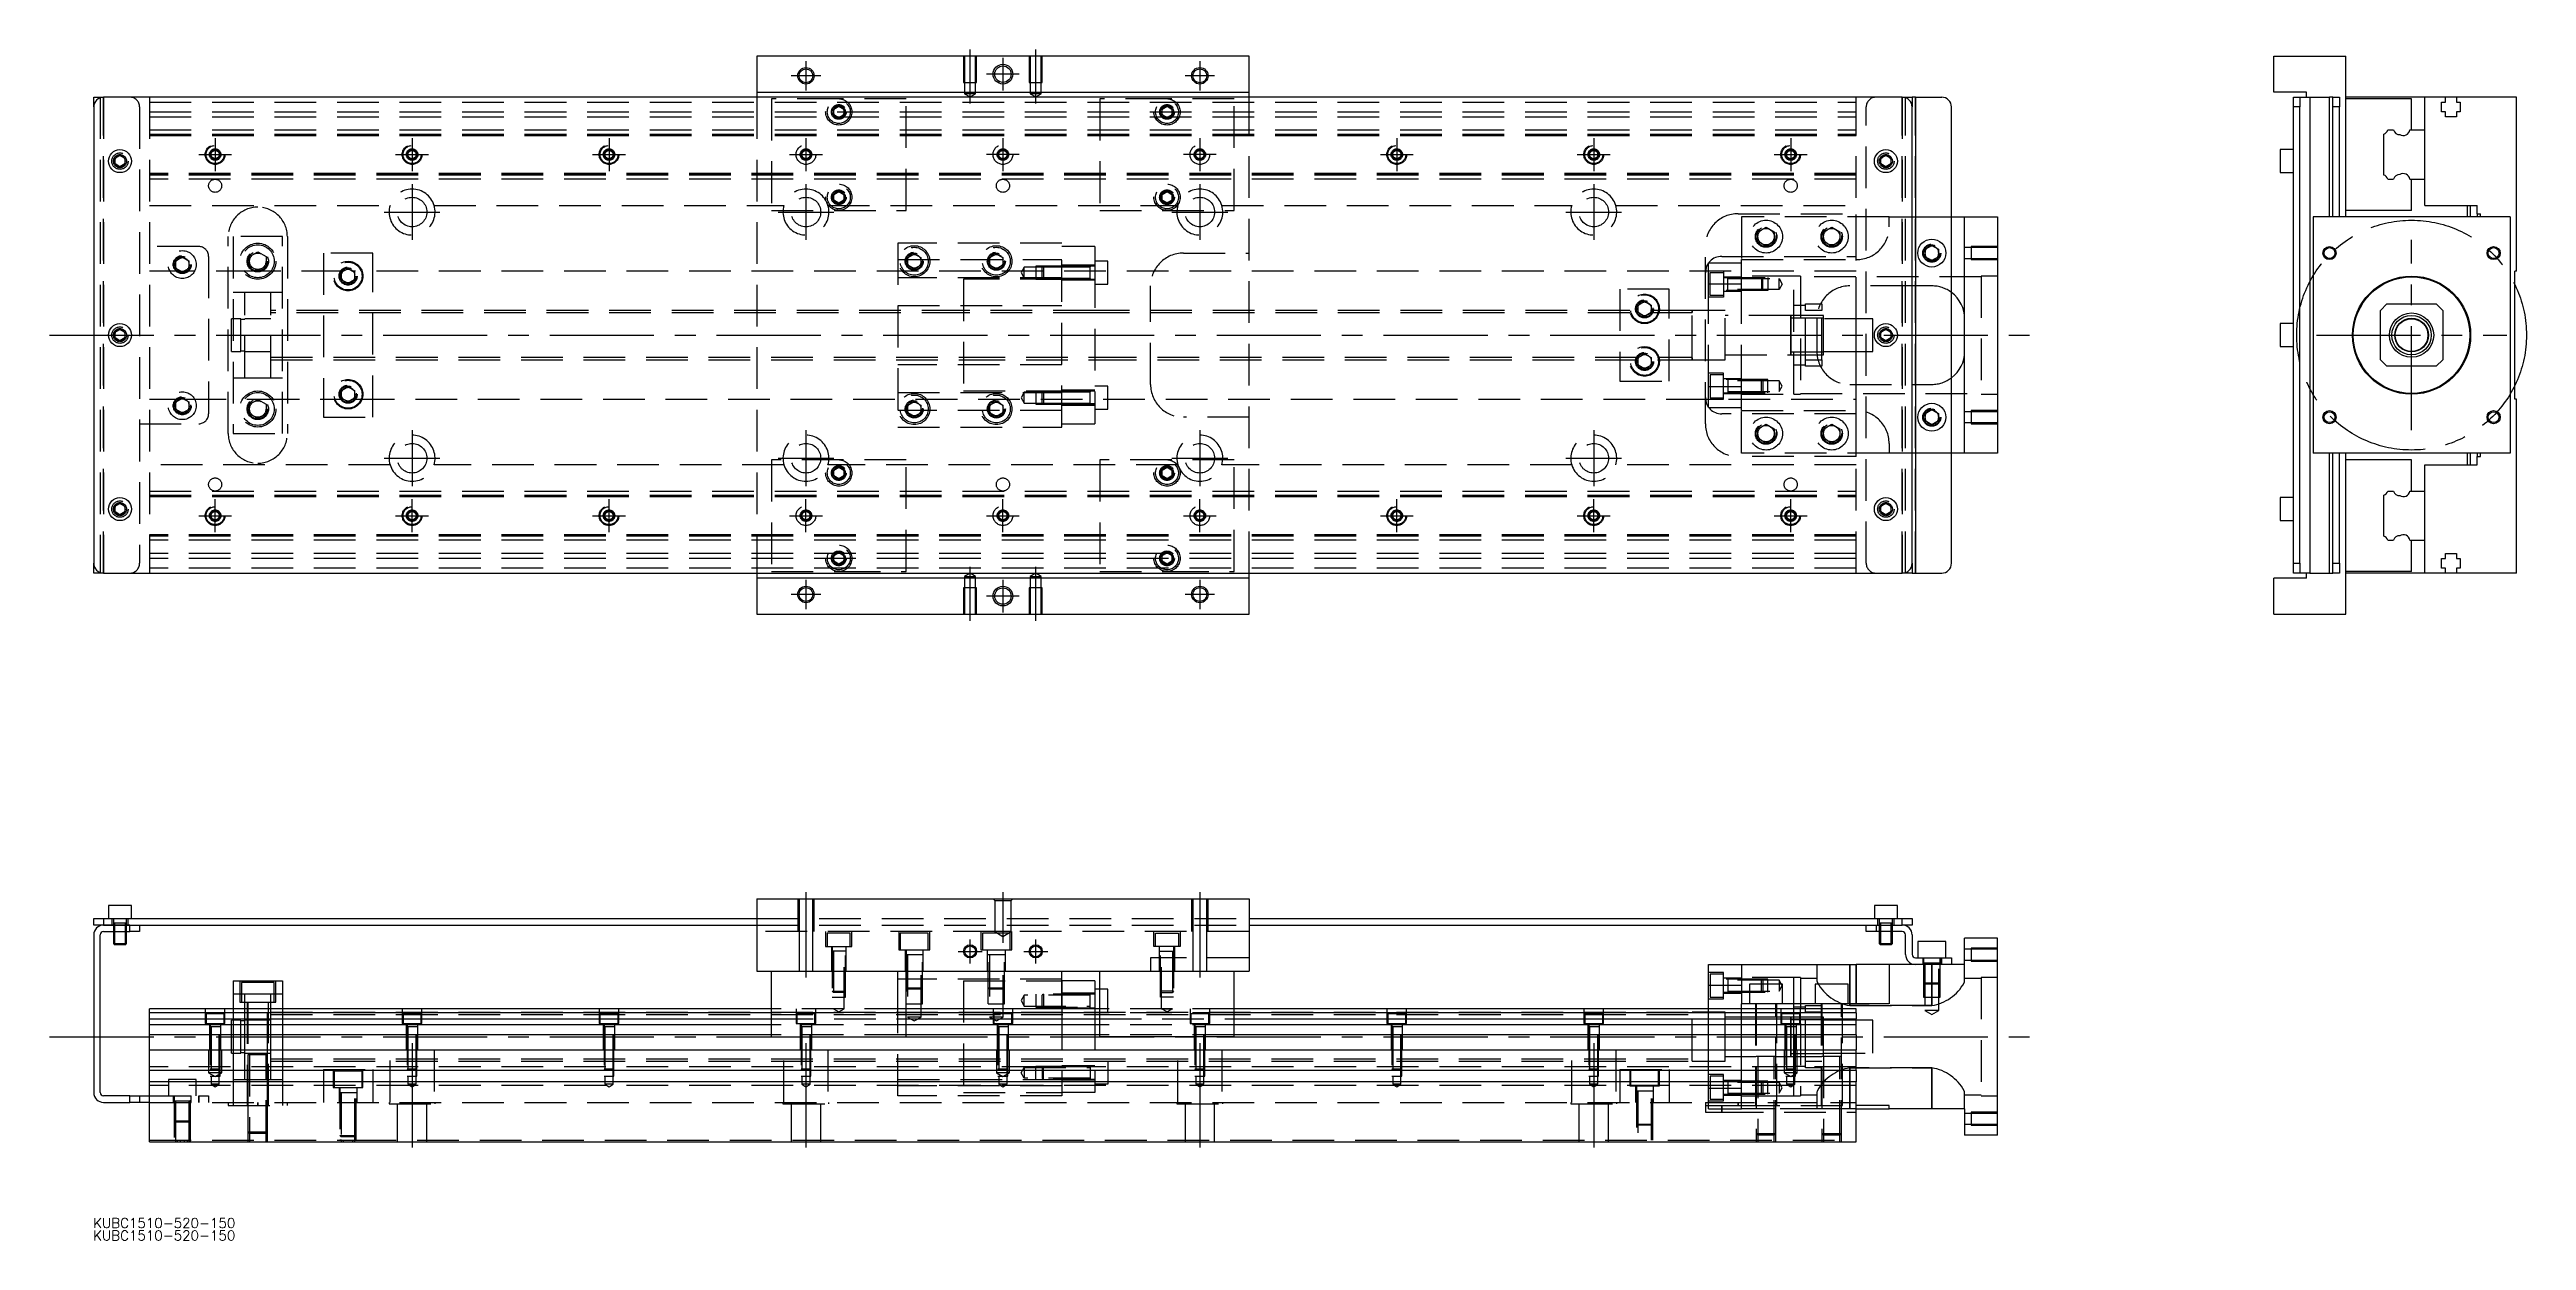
# Model space of a CAD drawing. Extents: x -13 to 741, y -276 to 87.
import ezdxf

# ---------------------------------------------------------------- set-up
doc = ezdxf.new("R2010")
doc.units = 0
doc.linetypes.add('CENTER', pattern=[50.8, 31.75, -6.35, 6.35, -6.35])
doc.linetypes.add('DASHED', pattern=[19.05, 12.7, -6.35])
doc.layers.get('0').update_dxf_attribs({"linetype": 'CONTINUOUS'})
doc.layers.add('CENTER', color=1, linetype='CENTER')
doc.styles.get("Standard").update_dxf_attribs({"font": 'txt.shx', "height": 3, "bigfont": 'bigfont.shx'})

# ---------------------------------------------------------------- blocks, each defined once
blk = doc.blocks.new('*U2')
at = {"color": 7, "linetype": 'CONTINUOUS'}
blk.add_text('KUBC1510-520-150', height=3, dxfattribs=at).set_placement((-0.18, -271.99))
blk = doc.blocks.new('*U3')
at = {"color": 7, "linetype": 'CONTINUOUS'}
blk.add_text('KUBC1510-520-150', height=3, dxfattribs=at).set_placement((-0.18, -275.79))

msp = doc.modelspace()

# ---------------------------------------------------------------- linework, layer by layer
at = {"color": 7, "linetype": 'CONTINUOUS'}
for p, q in [((202, 85), (202, 74)), ((352, 85), (202, 85)), ((352, 74), (352, 85)), ((664.16, 74), (664.16, 85)), ((664.16, 85), (686.16, 85)), ((686.16, 36), (686.16, 85)), ((0, 69.5), (0, 72.5)), ((0, 72.5), (3, 72.5)), ((0, 69.5), (0, -69.5)), ((551, 72.5), (3, 72.5)), ((202, 74), (352, 74)), ((202, 74), (202, 72.5)), ((352, 72.5), (352, 74)), ((551, 72.5), (554, 72.5)), ((554, 72.5), (554, 69.5)), ((555, 72.5), (554, 72.5)), ((554, -69.5), (554, 69.5)), ((555, 72.5), (555, -72.5)), ((555, 72.5), (563, 72.5)), ((566, -69.5), (566, 69.5)), ((674.16, 74), (664.16, 74)), ((670.16, 72.5), (672.16, 72.5)), ((670.16, 69.5), (670.16, 72.5)), ((672.16, 69.5), (670.16, 69.5)), ((670.16, -69.5), (670.16, 69.5)), ((672.16, 72.5), (675.16, 72.5)), ((672.16, 72.5), (672.16, 69.5)), ((672.16, -69.5), (672.16, 69.5)), ((674.16, 72.5), (674.16, 74)), ((675.16, 72.5), (675.16, -72.5)), ((675.16, 72.5), (681.16, 72.5)), ((681.16, 36), (681.16, 72.5)), ((682.16, 72.5), (681.16, 72.5)), ((682.16, 72.5), (684.16, 72.5)), ((682.16, 69.5), (682.16, 72.5)), ((684.16, 69.5), (682.16, 69.5)), ((682.16, 36), (682.16, 69.5)), ((684.16, 72.5), (684.16, 69.5)), ((684.16, 36), (684.16, 69.5)), ((710.16, 72.5), (686.16, 72.5)), ((706.16, 72), (686.16, 72)), ((706.16, 62.5), (706.16, 72)), ((710.16, 62.5), (710.16, 72.5)), ((716.46, 72.5), (710.16, 72.5)), ((715.31, 71), (716.46, 71)), ((715.31, 68), (715.31, 71)), ((716.46, 68), (715.31, 68)), ((719.86, 72.5), (716.46, 72.5)), ((716.46, 71), (716.46, 72.5)), ((716.46, 66.5), (716.46, 68)), ((719.86, 72.5), (719.86, 71)), ((738.16, 72.5), (719.86, 72.5)), ((719.86, 71), (721.01, 71)), ((719.86, 68), (719.86, 66.5)), ((721.01, 68), (719.86, 68)), ((721.01, 71), (721.01, 68)), ((738.16, 19.5), (738.16, 72.5)), ((697.66, 48.752272), (697.66, 61.247728)), ((698.912272, 62.5), (700.68668, 62.5)), ((705.637372, 62.5), (710.16, 62.5)), ((710.16, 47.5), (710.16, 62.5)), ((710.16, 47.5), (710.16, 62.5)), ((719.86, 66.5), (716.46, 66.5)), ((6.5, 53.866026), (8, 54.73205)), ((6.5, 52.133974), (6.5, 53.866026)), ((8, 54.73205), (9.5, 53.866026)), ((9.5, 53.866026), (9.5, 52.133974)), ((544.5, 53.866026), (546, 54.73205)), ((544.5, 52.133974), (544.5, 53.866026)), ((546, 54.73205), (547.5, 53.866026)), ((547.5, 53.866026), (547.5, 52.133974)), ((666.16, 56.5), (666.16, 53)), ((670.16, 56.5), (666.16, 56.5)), ((666.16, 53), (666.16, 49.5)), ((8, 51.26795), (6.5, 52.133974)), ((9.5, 52.133974), (8, 51.26795)), ((546, 51.26795), (544.5, 52.133974)), ((547.5, 52.133974), (546, 51.26795)), ((666.16, 49.5), (670.16, 49.5)), ((698.912272, 47.5), (700.68668, 47.5)), ((705.637372, 47.5), (710.16, 47.5)), ((706.16, 38), (706.16, 47.5)), ((710.16, 39.5), (710.16, 47.5)), ((706.16, 38), (686.16, 38)), ((710.16, 39.5), (726.16, 39.5)), ((723.16, 36), (723.16, 39.5)), ((724.16, 36), (724.16, 39.5)), ((726.16, 37), (726.16, 39.5)), ((566, 36), (570, 36)), ((570, -36), (570, 36)), ((570, 36), (580, 36)), ((580, 36), (580, -36)), ((676.16, 36), (676.16, -36)), ((736.16, 36), (676.16, 36)), ((726.16, 37), (727.16, 37)), ((726.16, 37), (726.16, 36)), ((727.16, 36), (727.16, 37)), ((736.16, 36), (736.16, -36)), ((558, 26.1547), (560, 27.309402)), ((558, 23.8453), (558, 26.1547)), ((560, 22.690598), (558, 23.8453)), ((560, 27.309402), (562, 26.1547)), ((562, 23.8453), (560, 22.690598)), ((562, 26.1547), (562, 23.8453)), ((738.16, 19.5), (737.66, 19.5)), ((737.66, -19.5), (737.66, 19.5)), ((698.66, 9.5), (696.66, 7.5)), ((698.66, 9.5), (713.66, 9.5)), ((715.66, 7.5), (713.66, 9.5)), ((6.5, 0.866026), (8, 1.73205)), ((6.5, -0.866026), (6.5, 0.866026)), ((8, 1.73205), (9.5, 0.866026)), ((9.5, 0.866026), (9.5, -0.866026)), ((544.5, 0.866026), (546, 1.73205)), ((544.5, -0.866026), (544.5, 0.866026)), ((546, 1.73205), (547.5, 0.866026)), ((547.5, 0.866026), (547.5, -0.866026)), ((666.16, 3.5), (666.16, 0)), ((670.16, 3.5), (666.16, 3.5)), ((666.16, 0), (666.16, -3.5)), ((696.66, -7.5), (696.66, 7.5)), ((715.66, 7.5), (715.66, -7.5)), ((8, -1.73205), (6.5, -0.866026)), ((9.5, -0.866026), (8, -1.73205)), ((546, -1.73205), (544.5, -0.866026)), ((547.5, -0.866026), (546, -1.73205)), ((666.16, -3.5), (670.16, -3.5)), ((696.66, -7.5), (698.66, -9.5)), ((713.66, -9.5), (715.66, -7.5)), ((713.66, -9.5), (698.66, -9.5)), ((738.16, -19.5), (737.66, -19.5)), ((738.16, -72.5), (738.16, -19.5)), ((558, -23.8453), (560, -22.690598)), ((558, -26.1547), (558, -23.8453)), ((560, -27.309402), (558, -26.1547)), ((560, -22.690598), (562, -23.8453)), ((562, -26.1547), (560, -27.309402)), ((562, -23.8453), (562, -26.1547)), ((570, -36), (566, -36)), ((580, -36), (570, -36)), ((736.16, -36), (676.16, -36)), ((681.16, -72.5), (681.16, -36)), ((682.16, -69.5), (682.16, -36)), ((684.16, -69.5), (684.16, -36)), ((686.16, -85), (686.16, -36)), ((723.16, -39.5), (723.16, -36)), ((724.16, -39.5), (724.16, -36)), ((726.16, -36), (726.16, -37)), ((726.16, -39.5), (726.16, -37)), ((726.16, -37), (727.16, -37)), ((727.16, -37), (727.16, -36)), ((706.16, -38), (686.16, -38)), ((706.16, -47.5), (706.16, -38)), ((710.16, -47.5), (710.16, -39.5)), ((710.16, -39.5), (726.16, -39.5)), ((6.5, -52.133974), (8, -51.26795)), ((6.5, -53.866026), (6.5, -52.133974)), ((8, -51.26795), (9.5, -52.133974)), ((9.5, -52.133974), (9.5, -53.866026)), ((544.5, -52.133974), (546, -51.26795)), ((544.5, -53.866026), (544.5, -52.133974)), ((546, -51.26795), (547.5, -52.133974)), ((547.5, -52.133974), (547.5, -53.866026)), ((666.16, -49.5), (666.16, -53)), ((670.16, -49.5), (666.16, -49.5)), ((697.66, -61.247728), (697.66, -48.752272)), ((698.912272, -47.5), (700.68668, -47.5)), ((705.637372, -47.5), (710.16, -47.5)), ((710.16, -62.5), (710.16, -47.5)), ((710.16, -62.5), (710.16, -47.5)), ((8, -54.73205), (6.5, -53.866026)), ((9.5, -53.866026), (8, -54.73205)), ((546, -54.73205), (544.5, -53.866026)), ((547.5, -53.866026), (546, -54.73205)), ((666.16, -53), (666.16, -56.5)), ((666.16, -56.5), (670.16, -56.5)), ((698.912272, -62.5), (700.68668, -62.5)), ((705.637372, -62.5), (710.16, -62.5)), ((706.16, -72), (706.16, -62.5)), ((710.16, -72.5), (710.16, -62.5)), ((716.46, -68), (716.46, -66.5)), ((716.46, -66.5), (719.86, -66.5)), ((719.86, -66.5), (719.86, -68)), ((0, -72.5), (0, -69.5)), ((3, -72.5), (0, -72.5)), ((3, -72.5), (551, -72.5)), ((202, -72.5), (202, -74)), ((202, -74), (202, -85)), ((352, -74), (202, -74)), ((352, -74), (352, -72.5)), ((352, -85), (352, -74)), ((554, -72.5), (551, -72.5)), ((554, -69.5), (554, -72.5)), ((554, -72.5), (555, -72.5)), ((555, -72.5), (563, -72.5)), ((664.16, -85), (664.16, -74)), ((674.16, -74), (664.16, -74)), ((670.16, -69.5), (672.16, -69.5)), ((670.16, -72.5), (670.16, -69.5)), ((672.16, -72.5), (670.16, -72.5)), ((672.16, -69.5), (672.16, -72.5)), ((675.16, -72.5), (672.16, -72.5)), ((674.16, -74), (674.16, -72.5)), ((675.16, -72.5), (681.16, -72.5)), ((681.16, -72.5), (682.16, -72.5)), ((682.16, -69.5), (684.16, -69.5)), ((682.16, -72.5), (682.16, -69.5)), ((684.16, -72.5), (682.16, -72.5)), ((684.16, -69.5), (684.16, -72.5)), ((706.16, -72), (686.16, -72)), ((710.16, -72.5), (686.16, -72.5)), ((716.46, -72.5), (710.16, -72.5)), ((715.31, -71), (715.31, -68)), ((715.31, -68), (716.46, -68)), ((716.46, -71), (715.31, -71)), ((716.46, -72.5), (716.46, -71)), ((719.86, -72.5), (716.46, -72.5)), ((719.86, -68), (721.01, -68)), ((719.86, -71), (719.86, -72.5)), ((721.01, -71), (719.86, -71)), ((738.16, -72.5), (719.86, -72.5)), ((721.01, -68), (721.01, -71)), ((202, -85), (352, -85)), ((664.16, -85), (686.16, -85)), ((202, -171.72), (202, -193.72)), ((202, -171.72), (352, -171.72)), ((352, -171.72), (352, -193.72)), ((0, -179.72), (0, -177.72)), ((0, -177.72), (3, -177.72)), ((3, -179.72), (0, -179.72)), ((3, -177.72), (3, -179.72)), ((3, -177.72), (202, -177.72)), ((3, -179.72), (11, -179.72)), ((11, -179.72), (3, -179.72)), ((11.5, -173.72), (4.5, -173.72)), ((4.5, -173.72), (4.5, -177.72)), ((11, -179.72), (202, -179.72)), ((11, -181.72), (11, -179.72)), ((11.5, -177.72), (11.5, -173.72)), ((14, -179.72), (14, -181.72)), ((352, -177.72), (551, -177.72)), ((352, -179.72), (543, -179.72)), ((540, -181.72), (540, -179.72)), ((549.5, -173.72), (542.5, -173.72)), ((542.5, -173.72), (542.5, -177.72)), ((543, -179.72), (543, -181.72)), ((543, -179.72), (551, -179.72)), ((543, -179.72), (551, -179.72)), ((549.5, -177.72), (549.5, -173.72)), ((551, -179.72), (551, -177.72)), ((551, -177.72), (554, -177.72)), ((554, -179.72), (551, -179.72)), ((554, -177.72), (554, -179.72)), ((0, -182.72), (0, -230.72)), ((2, -230.72), (2, -182.72)), ((3, -181.72), (11, -181.72)), ((6, -181.72), (6, -185.37)), ((6, -185.37), (10, -185.37)), ((6, -185.37), (6.35, -185.72)), ((6.35, -181.72), (6.35, -185.72)), ((9.65, -185.72), (6.35, -185.72)), ((9.65, -185.72), (9.65, -181.72)), ((9.65, -185.72), (10, -185.37)), ((10, -185.37), (10, -181.72)), ((14, -181.72), (11, -181.72)), ((543, -181.72), (540, -181.72)), ((551, -181.72), (543, -181.72)), ((544, -181.72), (544, -185.37)), ((544, -185.37), (548, -185.37)), ((544, -185.37), (544.35, -185.72)), ((544.35, -181.72), (544.35, -185.72)), ((547.65, -185.72), (544.35, -185.72)), ((547.65, -185.72), (547.65, -181.72)), ((547.65, -185.72), (548, -185.37)), ((548, -185.37), (548, -181.72)), ((552, -188.72), (552, -182.72)), ((554, -182.72), (554, -188.72)), ((564.25, -184.72), (555.75, -184.72)), ((555.75, -184.72), (555.75, -189.72)), ((564.25, -189.72), (564.25, -184.72)), ((570, -191.72), (570, -183.72)), ((580, -183.72), (570, -183.72)), ((580, -243.72), (580, -183.72)), ((202, -193.72), (352, -193.72)), ((206.5, -213.72), (206.5, -193.72)), ((247.5, -213.72), (247.5, -193.72)), ((295, -205.22), (295, -193.72)), ((306.5, -213.72), (306.5, -193.72)), ((347.5, -213.72), (347.5, -193.72)), ((492, -191.72), (502, -191.72)), ((492, -198.067524), (492, -191.72)), ((502, -191.72), (502, -203.72)), ((502, -191.72), (537, -191.72)), ((537, -203.72), (537, -191.72)), ((547, -191.72), (537, -191.72)), ((555, -191.72), (547, -191.72)), ((547, -191.72), (547, -203.72)), ((555, -189.72), (563, -189.72)), ((563, -191.72), (555, -191.72)), ((563, -191.72), (563, -189.72)), ((563, -189.72), (566, -189.72)), ((566, -191.72), (563, -191.72)), ((566, -189.72), (566, -191.72)), ((570, -191.72), (566, -191.72)), ((42.5, -196.72), (42.5, -205.22)), ((42.5, -196.72), (57.5, -196.72)), ((57.5, -196.72), (57.5, -205.22)), ((305, -196.72), (295, -196.72)), ((295, -196.72), (295, -205.22)), ((305, -196.72), (305, -205.22)), ((306.5, -199.22), (305, -199.22)), ((492, -198.067524), (502, -198.067524)), ((492, -205.22), (492, -198.067524)), ((502, -205.22), (502, -203.72)), ((547, -203.72), (502, -203.72)), ((514.5, -197.72), (504.5, -197.72)), ((504.5, -197.72), (504.5, -203.72)), ((514.5, -203.72), (514.5, -197.72)), ((534.5, -197.72), (524.5, -197.72)), ((524.5, -197.72), (524.5, -203.72)), ((534.5, -203.72), (534.5, -197.72)), ((206.5, -205.22), (17, -205.22)), ((17, -245.72), (17, -205.22)), ((206.5, -206.472272), (17, -206.472272)), ((17, -208.24668), (206.5, -208.24668)), ((206.5, -210.143076), (17, -210.143076)), ((306.5, -205.22), (247.5, -205.22)), ((306.5, -206.472272), (247.5, -206.472272)), ((247.5, -208.24668), (306.5, -208.24668)), ((306.5, -210.143076), (247.5, -210.143076)), ((537, -205.22), (347.5, -205.22)), ((537, -206.472272), (347.5, -206.472272)), ((347.5, -208.24668), (537, -208.24668)), ((537, -210.143076), (347.5, -210.143076)), ((517, -209.72), (517, -208.02)), ((518, -208.595), (517, -208.595)), ((517, -210.72), (517, -209.72)), ((517, -213.519946), (517, -210.72)), ((519.75, -208.595), (518, -208.595)), ((521.5, -208.595), (519.75, -208.595)), ((526.5, -208.595), (521.5, -208.595)), ((527, -208.595), (526.5, -208.595)), ((537, -206.472272), (537, -205.22)), ((537, -206.472272), (537, -208.24668)), ((537, -210.143076), (537, -208.24668)), ((537, -213.197372), (537, -210.143076)), ((206.5, -213.197372), (17, -213.197372)), ((17, -217.72), (537, -217.72)), ((206.5, -213.72), (247.5, -213.72)), ((306.5, -213.197372), (247.5, -213.197372)), ((347.5, -213.72), (306.5, -213.72)), ((537, -213.197372), (347.5, -213.197372)), ((517, -219.720006), (517, -213.519946)), ((537, -213.197372), (537, -217.72)), ((537, -224.02), (537, -217.72)), ((537, -224.02), (17, -224.02)), ((517, -218.845), (527, -218.845)), ((537, -224.02), (537, -227.42)), ((11, -231.72), (3, -231.72)), ((3, -233.72), (11, -233.72)), ((11, -233.72), (11, -231.72)), ((11, -231.72), (14, -231.72)), ((14, -233.72), (11, -233.72)), ((14, -231.72), (14, -233.72)), ((14, -231.72), (17, -231.72)), ((17, -233.72), (14, -233.72)), ((537, -227.42), (17, -227.42)), ((537, -245.72), (537, -227.42)), ((547, -234.72), (537, -234.72)), ((537, -235.72), (547, -235.72)), ((547, -235.72), (547, -234.72)), ((570, -235.72), (547, -235.72)), ((570, -235.72), (570, -243.72)), ((17, -245.72), (537, -245.72)), ((580, -243.72), (570, -243.72))]:
    msp.add_line(p, q, dxfattribs=at)
at = {"color": 3, "linetype": 'DASHED'}
for p, q in [((265.000006, 85), (265.000006, 77)), ((265.35, 85), (265.35, 77)), ((268.65, 77), (268.65, 85)), ((268.999994, 77), (268.999994, 85)), ((285.000006, 85), (285.000006, 77)), ((285.35, 85), (285.35, 77)), ((288.65, 77), (288.65, 85)), ((288.999994, 77), (288.999994, 85)), ((265.000006, 77), (268.999994, 77)), ((265.35, 77), (265.35, 73.5)), ((268.65, 73.5), (268.65, 77)), ((285.000006, 77), (288.999994, 77)), ((285.35, 77), (285.35, 73.5)), ((288.65, 73.5), (288.65, 77)), ((2, 72.5), (2, -72.5)), ((3, 72.5), (3, -72.5)), ((3, -72.5), (3, 72.5)), ((3, 72.5), (3, -72.5)), ((3, -72.5), (3, 72.5)), ((14, 69.5), (14, -69.5)), ((17, 72.5), (17, -72.5)), ((17, 71), (537, 71)), ((17, 68), (537, 68)), ((202, 72.5), (202, -72.5)), ((206.5, 72), (206.5, 38)), ((227, 72), (206.5, 72)), ((225, 68), (225.023172, 68.30356)), ((225.5, 68.866026), (227, 69.73205)), ((225.5, 67.133974), (225.5, 68.866026)), ((247.5, 72), (227, 72)), ((227, 69.73205), (228.5, 68.866026)), ((228.5, 68.866026), (228.5, 67.133974)), ((247.5, 38), (247.5, 72)), ((268.65, 73.5), (265.35, 73.5)), ((265.35, 73.5), (267, 72.547372)), ((267, 72.547372), (268.65, 73.5)), ((288.65, 73.5), (285.35, 73.5)), ((285.35, 73.5), (287, 72.547372)), ((287, 72.547372), (288.65, 73.5)), ((327, 72), (306.5, 72)), ((306.5, 72), (306.5, 38)), ((325.5, 68.866026), (327, 69.73205)), ((325.5, 67.133974), (325.5, 68.866026)), ((347.5, 72), (327, 72)), ((327, 69.73205), (328.5, 68.866026)), ((328.5, 68.866026), (328.5, 67.133974)), ((328.973226, 68.326156), (329, 68)), ((347.5, 38), (347.5, 72)), ((352, -72.5), (352, 72.5)), ((537, -72.5), (537, 72.5)), ((540, -69.5), (540, 69.5)), ((551, -72.5), (551, 72.5)), ((551, 72.5), (551, -72.5)), ((552, -72.5), (552, 72.5)), ((555, -72.5), (555, 72.5)), ((17, 66.5), (537, 66.5)), ((17, 62.5), (537, 62.5)), ((17, 61.247728), (537, 61.247728)), ((17, 61.1147), (537, 61.1147)), ((17, 61.1), (537, 61.1)), ((17, 60.8), (537, 60.8)), ((227, 66.26795), (225.5, 67.133974)), ((228.5, 67.133974), (227, 66.26795)), ((327, 66.26795), (325.5, 67.133974)), ((328.5, 67.133974), (327, 66.26795)), ((9.973226, 53.326156), (10, 53)), ((35.5, 55), (35.52041, 55.24661)), ((35.75, 55.721688), (37, 56.443376)), ((35.75, 54.278312), (35.75, 55.721688)), ((37, 53.556624), (35.75, 54.278312)), ((37, 56.443376), (38.25, 55.721688)), ((38.25, 54.278312), (37, 53.556624)), ((38.25, 55.721688), (38.25, 54.278312)), ((95.5, 55), (95.52041, 55.24661)), ((95.75, 55.721688), (97, 56.443376)), ((95.75, 54.278312), (95.75, 55.721688)), ((97, 53.556624), (95.75, 54.278312)), ((97, 56.443376), (98.25, 55.721688)), ((98.25, 54.278312), (97, 53.556624)), ((98.25, 55.721688), (98.25, 54.278312)), ((155.5, 55), (155.52041, 55.24661)), ((155.75, 55.721688), (157, 56.443376)), ((155.75, 54.278312), (155.75, 55.721688)), ((157, 53.556624), (155.75, 54.278312)), ((157, 56.443376), (158.25, 55.721688)), ((158.25, 54.278312), (157, 53.556624)), ((158.25, 55.721688), (158.25, 54.278312)), ((395.5, 55), (395.52041, 55.24661)), ((395.75, 55.721688), (397, 56.443376)), ((395.75, 54.278312), (395.75, 55.721688)), ((397, 53.556624), (395.75, 54.278312)), ((397, 56.443376), (398.25, 55.721688)), ((398.25, 54.278312), (397, 53.556624)), ((398.25, 55.721688), (398.25, 54.278312)), ((455.75, 55.721688), (457, 56.443376)), ((455.75, 54.278312), (455.75, 55.721688)), ((457, 53.556624), (455.75, 54.278312)), ((457, 56.443376), (458.25, 55.721688)), ((458.25, 54.278312), (457, 53.556624)), ((458.25, 55.721688), (458.25, 54.278312)), ((458.477374, 55.25955), (458.5, 55)), ((515.75, 55.721688), (517, 56.443376)), ((515.75, 54.278312), (515.75, 55.721688)), ((517, 53.556624), (515.75, 54.278312)), ((517, 56.443376), (518.25, 55.721688)), ((518.25, 54.278312), (517, 53.556624)), ((518.25, 55.721688), (518.25, 54.278312)), ((518.477374, 55.25955), (518.5, 55)), ((544, 53), (544.030168, 53.346066)), ((537, 49.2), (17, 49.2)), ((537, 48.9), (17, 48.9)), ((537, 48.8853), (17, 48.8853)), ((537, 48.752272), (17, 48.752272)), ((537, 47.5), (17, 47.5)), ((17, 39.5), (90.291796, 39.5)), ((103.708204, 39.5), (210.291796, 39.5)), ((206.5, 38), (247.5, 38)), ((223.708204, 39.5), (330.291796, 39.5)), ((225.5, 42.866026), (227, 43.73205)), ((225.5, 41.133974), (225.5, 42.866026)), ((227, 40.26795), (225.5, 41.133974)), ((227, 43.73205), (228.5, 42.866026)), ((228.5, 41.133974), (227, 40.26795)), ((228.5, 42.866026), (228.5, 41.133974)), ((228.973226, 42.326156), (229, 42)), ((306.5, 38), (347.5, 38)), ((325.5, 42.866026), (327, 43.73205)), ((325.5, 41.133974), (325.5, 42.866026)), ((327, 40.26795), (325.5, 41.133974)), ((327, 43.73205), (328.5, 42.866026)), ((328.5, 41.133974), (327, 40.26795)), ((328.5, 42.866026), (328.5, 41.133974)), ((328.973226, 42.326156), (329, 42)), ((343.708204, 39.5), (450.291796, 39.5)), ((463.708204, 39.5), (537, 39.5)), ((501, 37), (537, 37)), ((502, 36), (502, 23)), ((547, 36), (502, 36)), ((507, 31.443376), (509.5, 32.886752)), ((507, 28.556624), (507, 31.443376)), ((509.5, 32.886752), (512, 31.443376)), ((512, 31.443376), (512, 28.556624)), ((512.477798, 30.364306), (512.5, 30)), ((527, 31.443376), (529.5, 32.886752)), ((527, 28.556624), (527, 31.443376)), ((529.5, 32.886752), (532, 31.443376)), ((532, 31.443376), (532, 28.556624)), ((532.477798, 30.364306), (532.5, 30)), ((537, 24), (537, 37)), ((547, 33), (547, 36)), ((547, 36), (554, 36)), ((554, 36), (566, 36)), ((32, 27), (14, 27)), ((25, 22.6547), (27, 23.809402)), ((25, 20.3453), (25, 22.6547)), ((27, 23.809402), (29, 22.6547)), ((29, 22.6547), (29, 20.3453)), ((35, 24), (35, -24)), ((41, -30), (41, 30)), ((57.5, 30), (42.5, 30)), ((42.5, 30), (42.5, -30)), ((47, 22.5), (47.020026, 22.846056)), ((47.5, 23.943376), (50, 25.386752)), ((47.5, 21.056624), (47.5, 23.943376)), ((50, 25.386752), (52.5, 23.943376)), ((52.5, 23.943376), (52.5, 21.056624)), ((57.5, -30), (57.5, 30)), ((59, 30), (59, -30)), ((70, 25), (70, -25)), ((85, 25), (70, 25)), ((85, -25), (85, 25)), ((245, 28), (245, -28)), ((295, 28), (245, 28)), ((245, 23), (295, 23)), ((248, 23.6547), (250, 24.809402)), ((248, 21.3453), (248, 23.6547)), ((250, 24.809402), (252, 23.6547)), ((252, 23.6547), (252, 21.3453)), ((252.483582, 22.786038), (252.5, 22.5)), ((273, 23.6547), (275, 24.809402)), ((273, 21.3453), (273, 23.6547)), ((275, 24.809402), (277, 23.6547)), ((277, 23.6547), (277, 21.3453)), ((277.483582, 22.786038), (277.5, 22.5)), ((295, -28), (295, 28)), ((305, 27), (295, 27)), ((305, 27), (305, 20.976176)), ((332, 25), (352, 25)), ((491, -27), (491, 27)), ((496, 24), (537, 24)), ((502, 15.652476), (502, 23)), ((502, 23), (537, 23)), ((509.5, 27.113248), (507, 28.556624)), ((512, 28.556624), (509.5, 27.113248)), ((529.5, 27.113248), (527, 28.556624)), ((532, 28.556624), (529.5, 27.113248)), ((537, 5), (537, 24)), ((557.5, 25), (557.52689, 25.365682)), ((572, 26.65), (570, 26.65)), ((570, 23.35), (572, 23.35)), ((572, 26.999994), (572, 23.000006)), ((580, 26.999994), (572, 26.999994)), ((580, 26.65), (572, 26.65)), ((572, 23.35), (580, 23.35)), ((572, 23.000006), (580, 23.000006)), ((26.359688, 19.5), (17, 19.5)), ((24.5, 21.5), (24.534018, 21.911016)), ((27, 19.190598), (25, 20.3453)), ((29, 20.3453), (27, 19.190598)), ((50, 19.5), (27.640312, 19.5)), ((50, 19.613248), (47.5, 21.056624)), ((52.5, 21.056624), (50, 19.613248)), ((76.030306, 19.5), (50, 19.5)), ((75, 18), (75.034018, 18.411016)), ((75.5, 19.1547), (77.5, 20.309402)), ((75.5, 16.8453), (75.5, 19.1547)), ((77.5, 15.690598), (75.5, 16.8453)), ((77.5, 20.309402), (79.5, 19.1547)), ((79.5, 16.8453), (77.5, 15.690598)), ((537, 19.5), (78.969694, 19.5)), ((79.5, 19.1547), (79.5, 16.8453)), ((295, 17.5), (245, 17.5)), ((250, 20.190598), (248, 21.3453)), ((252, 21.3453), (250, 20.190598)), ((265, 17), (265, -17)), ((295, 17), (265, 17)), ((275, 20.190598), (273, 21.3453)), ((277, 21.3453), (275, 20.190598)), ((283.5, 20.702558), (282.547372, 19.052558)), ((282.547372, 19.052558), (283.5, 17.402558)), ((283.5, 17.402558), (283.5, 20.702558)), ((287, 20.702558), (283.5, 20.702558)), ((283.5, 17.402558), (287, 17.402558)), ((287, 21.052554), (287, 17.052564)), ((289.35, 21.052554), (287, 21.052554)), ((289, 20.702558), (287, 20.702558)), ((287, 17.402558), (289, 17.402558)), ((287, 17.052564), (289.35, 17.052564)), ((289.35, 21.052558), (289, 20.702558)), ((289, 17.402558), (289, 20.702558)), ((295, 20.702558), (289, 20.702558)), ((295, 20.702558), (289, 20.702558)), ((289, 17.402558), (295, 17.402558)), ((289, 17.402558), (289.35, 17.052558)), ((289, 17.402558), (295, 17.402558)), ((289.35, 21.052558), (289.35, 17.052558)), ((295, 21.052556), (289.35, 21.052558)), ((295, 21.052554), (289.35, 21.052554)), ((289.35, 17.052564), (295, 17.052564)), ((289.35, 17.052558), (295, 17.052562)), ((305, 21.302558), (295, 21.302558)), ((303.605, 21.052558), (295, 21.052556)), ((305, 20.976176), (295, 20.976176)), ((303.6, 20.702558), (295, 20.702558)), ((295, 17.402558), (303.6, 17.402558)), ((295, 17.052562), (303.605, 17.052558)), ((295, 16.802558), (305, 16.802558)), ((305, 21.052558), (303.595, 21.052558)), ((303.595, 17.052558), (305, 17.052558)), ((303.6, 17.052554), (303.6, 21.052564)), ((303.6, 17.052554), (303.6, 21.052564)), ((303.6, 20.702558), (303.6, 21.052564)), ((303.6, 20.836098), (303.6, 21.052558)), ((303.6, 21.052558), (303.6, 20.835892)), ((303.6, 17.052554), (303.6, 17.402558)), ((303.6, 17.269268), (303.6, 17.052558)), ((303.6, 17.052558), (303.6, 17.26902)), ((309, 22.552558), (305, 22.552558)), ((305, 20.976176), (305, -20.976176)), ((305, 15.552558), (309, 15.552558)), ((309, 15.552558), (309, 22.552558)), ((492, 15.652476), (492, 22)), ((492, 22), (502, 22)), ((492, 19.55635), (496.5, 19.55635)), ((492, -15.652476), (492, 15.652476)), ((492, 15.652476), (502, 15.652476)), ((492.5, 12.05635), (492.5, 19.05635)), ((492.5, 19.05635), (496.5, 19.05635)), ((496.5, 19.55635), (496.5, 11.55635)), ((496.5, 17.80635), (502, 17.80635)), ((496.5, 17.556359), (510, 17.556344)), ((497.9, 13.556344), (497.9, 17.556354)), ((497.9, 17.20635), (513.5, 17.20635)), ((502, 15.652476), (502, 22)), ((518, 18), (502, 18)), ((518, 18), (502, 18)), ((502, -15.652476), (502, 15.652476)), ((502, -15.652476), (502, 15.652476)), ((508.15, 17.55635), (508.15, 13.55635)), ((508.15, 17.55635), (508.5, 17.20635)), ((508.5, 13.90635), (508.5, 17.20635)), ((510, 17.556344), (510, 13.556354)), ((513.5, 13.90635), (513.5, 17.20635)), ((513.5, 17.20635), (514.452628, 15.55635)), ((514.452628, 15.55635), (513.5, 13.90635)), ((518, -18), (518, 18)), ((520, 18), (518, 18)), ((520, 18), (520, -18)), ((575, 17.75), (520, 17.75)), ((575, 18), (575, -18)), ((580, 18), (575, 18)), ((46, 13), (42.5, 13)), ((46, -13), (46, 13)), ((54, 13), (46, 13)), ((54, 13), (46, 13)), ((54, -13), (54, 13)), ((57.5, 13), (54, 13)), ((245, 9), (295, 9)), ((322, -15), (322, 15)), ((480, 14), (465, 14)), ((465, 14), (465, -14)), ((470.5, 9.1547), (472.5, 10.309402)), ((470.5, 6.8453), (470.5, 9.1547)), ((472.5, 10.309402), (474.5, 9.1547)), ((474.5, 9.1547), (474.5, 6.8453)), ((474.983582, 8.286038), (475, 8)), ((480, -14), (480, 14)), ((496.5, 11.55635), (492, 11.55635)), ((496.5, 12.05635), (492.5, 12.05635)), ((510, 13.556354), (496.5, 13.556339)), ((502, 13.30635), (496.5, 13.30635)), ((513.5, 13.90635), (497.9, 13.90635)), ((508.5, 13.90635), (508.15, 13.55635)), ((521.5, 9), (518, 9)), ((521.5, 9.5), (526.5, 9.5)), ((521.5, 7.5), (521.5, 9.5)), ((526.5, 9.5), (526.5, 7.5)), ((554, 15), (535, 15)), ((560, 15), (554, 15)), ((9.973226, 0.326156), (10, 0)), ((42, -5), (42, 5)), ((44.85, 5), (42, 5)), ((44.85, -5), (44.85, 5)), ((46, 4.8), (44.85, 4.8)), ((54, 5), (46, 5)), ((54, 5), (46, 5)), ((265, 7.5), (54, 7.5)), ((265, 6.75), (54, 6.75)), ((305, 7.5), (265, 7.5)), ((305, 7.499994), (265, 7.499994)), ((305, 6.75), (265, 6.75)), ((305, 6.75), (265, 6.75)), ((487.005, 7.5), (305, 7.5)), ((487, 6.75), (305, 6.75)), ((472.5, 5.690598), (470.5, 6.8453)), ((474.5, 6.8453), (472.5, 5.690598)), ((492, 7.5), (486.995, 7.5)), ((487, -7.500006), (487, 7.500006)), ((487, 6.75), (487, 7.500006)), ((487, 6.951128), (487, 7.5)), ((487, 7.5), (487, 6.951128)), ((487, -6.951128), (487, 6.951128)), ((487, -6.75), (487, 6.75)), ((497, 7.5), (492, 7.5)), ((497, -7.5), (497, 7.5)), ((497, -7.5), (497, 7.5)), ((517.005, 6), (497, 6)), ((516.995, 6), (497, 6)), ((526.5, 6), (516.995, 6)), ((517.005, 6), (516.995, 6)), ((517, -6.000006), (517, 6.000006)), ((517, 5.125), (517, 6.000006)), ((517, 5.325034), (517, 6)), ((517, 6), (517, -5.999164)), ((517, 5.125), (517, -5.125)), ((527, 5.125), (517, 5.125)), ((526.5, 6), (517.005, 6)), ((521.5, -7.5), (521.5, 7.5)), ((526.5, 7.5), (521.5, 7.5)), ((525, 5), (525, -5)), ((526.5, -7.5), (526.5, 7.5)), ((527, 6), (526.5, 6)), ((527, -6), (527, 6)), ((540, 5), (527, 5)), ((537, -5), (537, 5)), ((542, 5), (540, 5)), ((542, -5), (542, 5)), ((547.973226, 0.326156), (548, 0)), ((42, -5), (44.85, -5)), ((44.85, -4.8), (46, -4.8)), ((46, -5), (54, -5)), ((46, -5), (54, -5)), ((54, -6.75), (265, -6.75)), ((54, -7.5), (265, -7.5)), ((265, -6.75), (305, -6.75)), ((265, -6.75), (305, -6.75)), ((265, -7.499994), (305, -7.499994)), ((265, -7.5), (305, -7.5)), ((305, -6.75), (487, -6.75)), ((305, -7.5), (487.005, -7.5)), ((470.5, -6.8453), (472.5, -5.690598)), ((470.5, -9.1547), (470.5, -6.8453)), ((472.5, -5.690598), (474.5, -6.8453)), ((474.5, -6.8453), (474.5, -9.1547)), ((486.995, -7.5), (492, -7.5)), ((487, -7.500006), (487, -6.75)), ((487, -7.5), (487, -6.951128)), ((487, -6.951128), (487, -7.5)), ((492, -7.5), (497, -7.5)), ((497, -6), (517.005, -6)), ((497, -6), (516.995, -6)), ((516.995, -6), (526.5, -6)), ((516.995, -6), (517.005, -6)), ((517, -6.000006), (517, -5.125)), ((517, -5.125), (527, -5.125)), ((517, -6), (517, -5.325218)), ((517, -5.999164), (517, -6)), ((517.005, -6), (526.5, -6)), ((521.5, -7.5), (526.5, -7.5)), ((521.5, -9.5), (521.5, -7.5)), ((526.5, -6), (527, -6)), ((526.5, -7.5), (526.5, -9.5)), ((527, -5), (540, -5)), ((537, -24), (537, -5)), ((540, -5), (542, -5)), ((42.5, -13), (46, -13)), ((46, -13), (54, -13)), ((46, -13), (54, -13)), ((54, -13), (57.5, -13)), ((295, -9), (245, -9)), ((465, -14), (480, -14)), ((470, -8), (470.018502, -7.696412)), ((472.5, -10.309402), (470.5, -9.1547)), ((474.5, -9.1547), (472.5, -10.309402)), ((496.5, -11.55635), (492, -11.55635)), ((492.5, -12.05635), (492.5, -19.05635)), ((496.5, -12.05635), (492.5, -12.05635)), ((496.5, -19.55635), (496.5, -11.55635)), ((502, -13.30635), (496.5, -13.30635)), ((510, -13.556354), (496.5, -13.556339)), ((497.9, -13.556344), (497.9, -17.556354)), ((513.5, -13.90635), (497.9, -13.90635)), ((508.15, -17.55635), (508.15, -13.55635)), ((508.5, -13.90635), (508.15, -13.55635)), ((508.5, -13.90635), (508.5, -17.20635)), ((510, -17.556344), (510, -13.556354)), ((513.5, -13.90635), (513.5, -17.20635)), ((514.452628, -15.55635), (513.5, -13.90635)), ((518, -9), (521.5, -9)), ((526.5, -9.5), (521.5, -9.5)), ((535, -15), (554, -15)), ((554, -15), (560, -15)), ((17, -19.5), (26.359688, -19.5)), ((25, -20.3453), (27, -19.190598)), ((25, -22.6547), (25, -20.3453)), ((27, -19.190598), (29, -20.3453)), ((27.640312, -19.5), (50, -19.5)), ((29, -20.3453), (29, -22.6547)), ((29.483582, -21.213962), (29.5, -21.5)), ((47, -22.5), (47.020026, -22.153944)), ((47.5, -21.056624), (50, -19.613248)), ((47.5, -23.943376), (47.5, -21.056624)), ((50, -19.5), (76.030306, -19.5)), ((50, -19.613248), (52.5, -21.056624)), ((52.5, -21.056624), (52.5, -23.943376)), ((75.5, -16.8453), (77.5, -15.690598)), ((75.5, -19.1547), (75.5, -16.8453)), ((77.5, -20.309402), (75.5, -19.1547)), ((77.5, -15.690598), (79.5, -16.8453)), ((79.5, -19.1547), (77.5, -20.309402)), ((78.969694, -19.5), (537, -19.5)), ((79.5, -16.8453), (79.5, -19.1547)), ((79.983582, -17.713962), (80, -18)), ((245, -17.5), (295, -17.5)), ((248, -21.3453), (250, -20.190598)), ((248, -23.6547), (248, -21.3453)), ((250, -20.190598), (252, -21.3453)), ((252, -21.3453), (252, -23.6547)), ((252.483582, -22.213962), (252.5, -22.5)), ((265, -17), (295, -17)), ((272.5, -22.5), (272.518502, -22.196412)), ((273, -21.3453), (275, -20.190598)), ((273, -23.6547), (273, -21.3453)), ((275, -20.190598), (277, -21.3453)), ((277, -21.3453), (277, -23.6547)), ((283.5, -17.402558), (282.547372, -19.052558)), ((282.547372, -19.052558), (283.5, -20.702558)), ((283.5, -20.702558), (283.5, -17.402558)), ((287, -17.402558), (283.5, -17.402558)), ((283.5, -20.702558), (287, -20.702558)), ((287, -17.052564), (287, -21.052554)), ((289.35, -17.052564), (287, -17.052564)), ((289, -17.402558), (287, -17.402558)), ((287, -20.702558), (289, -20.702558)), ((287, -21.052554), (289.35, -21.052554)), ((289.35, -17.052558), (289, -17.402558)), ((289, -20.702558), (289, -17.402558)), ((295, -17.402558), (289, -17.402558)), ((295, -17.402558), (289, -17.402558)), ((289, -20.702558), (295, -20.702558)), ((289, -20.702558), (289.35, -21.052558)), ((289, -20.702558), (295, -20.702558)), ((289.35, -17.052558), (289.35, -21.052558)), ((295, -17.052562), (289.35, -17.052558)), ((295, -17.052564), (289.35, -17.052564)), ((289.35, -21.052554), (295, -21.052554)), ((289.35, -21.052558), (295, -21.052556)), ((305, -16.802558), (295, -16.802558)), ((303.605, -17.052558), (295, -17.052562)), ((303.6, -17.402558), (295, -17.402558)), ((295, -20.702558), (303.6, -20.702558)), ((305, -20.976176), (295, -20.976176)), ((295, -21.052556), (303.605, -21.052558)), ((295, -21.302558), (305, -21.302558)), ((305, -17.052558), (303.595, -17.052558)), ((303.595, -21.052558), (305, -21.052558)), ((303.6, -21.052564), (303.6, -17.052554)), ((303.6, -21.051878), (303.6, -17.052554)), ((303.6, -17.26902), (303.6, -17.052558)), ((303.6, -17.052558), (303.6, -17.269226)), ((303.6, -20.83585), (303.6, -21.052558)), ((303.6, -21.052558), (303.6, -20.836098)), ((303.6, -21.052564), (303.6, -21.051878)), ((309, -15.552558), (305, -15.552558)), ((305, -20.976176), (305, -27)), ((305, -22.552558), (309, -22.552558)), ((309, -22.552558), (309, -15.552558)), ((492, -15.652476), (502, -15.652476)), ((492, -22), (492, -15.652476)), ((492, -19.55635), (496.5, -19.55635)), ((492, -22), (502, -22)), ((492.5, -19.05635), (496.5, -19.05635)), ((496.5, -17.556359), (510, -17.556344)), ((496.5, -17.80635), (502, -17.80635)), ((497.9, -17.20635), (513.5, -17.20635)), ((502, -22), (502, -15.652476)), ((502, -23), (502, -15.652476)), ((502, -18), (518, -18)), ((502, -18), (518, -18)), ((508.15, -17.55635), (508.5, -17.20635)), ((513.5, -17.20635), (514.452628, -15.55635)), ((518, -18), (520, -18)), ((520, -17.75), (575, -17.75)), ((575, -18), (580, -18)), ((14, -27), (32, -27)), ((27, -23.809402), (25, -22.6547)), ((29, -22.6547), (27, -23.809402)), ((42.5, -30), (57.5, -30)), ((50, -25.386752), (47.5, -23.943376)), ((52.5, -23.943376), (50, -25.386752)), ((70, -25), (85, -25)), ((295, -23), (245, -23)), ((245, -28), (295, -28)), ((250, -24.809402), (248, -23.6547)), ((252, -23.6547), (250, -24.809402)), ((275, -24.809402), (273, -23.6547)), ((277, -23.6547), (275, -24.809402)), ((295, -27), (305, -27)), ((352, -25), (332, -25)), ((537, -24), (496, -24)), ((502, -23), (537, -23)), ((502, -36), (502, -23)), ((507, -28.556624), (509.5, -27.113248)), ((507, -31.443376), (507, -28.556624)), ((509.5, -27.113248), (512, -28.556624)), ((512, -28.556624), (512, -31.443376)), ((512.477798, -29.635694), (512.5, -30)), ((526.5, -30), (526.520026, -29.653944)), ((527, -28.556624), (529.5, -27.113248)), ((527, -31.443376), (527, -28.556624)), ((529.5, -27.113248), (532, -28.556624)), ((532, -28.556624), (532, -31.443376)), ((537, -37), (537, -24)), ((557.5, -25), (557.52689, -24.634318)), ((572, -23.35), (570, -23.35)), ((570, -26.65), (572, -26.65)), ((572, -23.000006), (572, -26.999994)), ((580, -23.000006), (572, -23.000006)), ((580, -23.35), (572, -23.35)), ((572, -26.65), (580, -26.65)), ((572, -26.999994), (580, -26.999994)), ((537, -37), (501, -37)), ((547, -36), (502, -36)), ((509.5, -32.886752), (507, -31.443376)), ((512, -31.443376), (509.5, -32.886752)), ((529.5, -32.886752), (527, -31.443376)), ((532, -31.443376), (529.5, -32.886752)), ((547, -33), (547, -36)), ((554, -36), (547, -36)), ((566, -36), (554, -36)), ((90.291796, -39.5), (17, -39.5)), ((210.291796, -39.5), (103.708204, -39.5)), ((206.5, -38), (206.5, -72)), ((247.5, -38), (206.5, -38)), ((330.291796, -39.5), (223.708204, -39.5)), ((225.5, -41.133974), (227, -40.26795)), ((225.5, -42.866026), (225.5, -41.133974)), ((227, -43.73205), (225.5, -42.866026)), ((227, -40.26795), (228.5, -41.133974)), ((228.5, -42.866026), (227, -43.73205)), ((228.5, -41.133974), (228.5, -42.866026)), ((228.973226, -41.673844), (229, -42)), ((247.5, -72), (247.5, -38)), ((306.5, -38), (306.5, -72)), ((347.5, -38), (306.5, -38)), ((325, -42), (325.030168, -41.653934)), ((325.5, -41.133974), (327, -40.26795)), ((325.5, -42.866026), (325.5, -41.133974)), ((327, -43.73205), (325.5, -42.866026)), ((327, -40.26795), (328.5, -41.133974)), ((328.5, -42.866026), (327, -43.73205)), ((328.5, -41.133974), (328.5, -42.866026)), ((450.291796, -39.5), (343.708204, -39.5)), ((347.5, -72), (347.5, -38)), ((537, -39.5), (463.708204, -39.5)), ((6, -53), (6.030168, -52.653934)), ((17, -47.5), (537, -47.5)), ((17, -48.752272), (537, -48.752272)), ((17, -48.8853), (537, -48.8853)), ((17, -48.9), (537, -48.9)), ((17, -49.2), (537, -49.2)), ((544, -53), (544.030168, -52.653934)), ((35.5, -55), (35.52041, -54.75339)), ((35.75, -54.278312), (37, -53.556624)), ((35.75, -55.721688), (35.75, -54.278312)), ((37, -56.443376), (35.75, -55.721688)), ((37, -53.556624), (38.25, -54.278312)), ((38.25, -55.721688), (37, -56.443376)), ((38.25, -54.278312), (38.25, -55.721688)), ((95.75, -54.278312), (97, -53.556624)), ((95.75, -55.721688), (95.75, -54.278312)), ((97, -56.443376), (95.75, -55.721688)), ((97, -53.556624), (98.25, -54.278312)), ((98.25, -55.721688), (97, -56.443376)), ((98.25, -54.278312), (98.25, -55.721688)), ((98.477374, -54.74045), (98.5, -55)), ((155.75, -54.278312), (157, -53.556624)), ((155.75, -55.721688), (155.75, -54.278312)), ((157, -56.443376), (155.75, -55.721688)), ((157, -53.556624), (158.25, -54.278312)), ((158.25, -55.721688), (157, -56.443376)), ((158.25, -54.278312), (158.25, -55.721688)), ((158.477374, -54.74045), (158.5, -55)), ((395.75, -54.278312), (397, -53.556624)), ((395.75, -55.721688), (395.75, -54.278312)), ((397, -56.443376), (395.75, -55.721688)), ((397, -53.556624), (398.25, -54.278312)), ((398.25, -55.721688), (397, -56.443376)), ((398.25, -54.278312), (398.25, -55.721688)), ((398.477374, -54.74045), (398.5, -55)), ((455.75, -54.278312), (457, -53.556624)), ((455.75, -55.721688), (455.75, -54.278312)), ((457, -56.443376), (455.75, -55.721688)), ((457, -53.556624), (458.25, -54.278312)), ((458.25, -55.721688), (457, -56.443376)), ((458.25, -54.278312), (458.25, -55.721688)), ((458.477374, -54.74045), (458.5, -55)), ((515.75, -54.278312), (517, -53.556624)), ((515.75, -55.721688), (515.75, -54.278312)), ((517, -56.443376), (515.75, -55.721688)), ((517, -53.556624), (518.25, -54.278312)), ((518.25, -55.721688), (517, -56.443376)), ((518.25, -54.278312), (518.25, -55.721688)), ((518.477374, -54.74045), (518.5, -55)), ((537, -60.8), (17, -60.8)), ((537, -61.1), (17, -61.1)), ((537, -61.1147), (17, -61.1147)), ((537, -61.247728), (17, -61.247728)), ((537, -62.5), (17, -62.5)), ((537, -66.5), (17, -66.5)), ((225, -68), (225.023172, -67.69644)), ((225.5, -67.133974), (227, -66.26795)), ((225.5, -68.866026), (225.5, -67.133974)), ((227, -66.26795), (228.5, -67.133974)), ((228.5, -67.133974), (228.5, -68.866026)), ((325.5, -67.133974), (327, -66.26795)), ((325.5, -68.866026), (325.5, -67.133974)), ((327, -66.26795), (328.5, -67.133974)), ((328.5, -67.133974), (328.5, -68.866026)), ((328.973226, -67.673844), (329, -68)), ((537, -68), (17, -68)), ((537, -71), (17, -71)), ((206.5, -72), (227, -72)), ((227, -69.73205), (225.5, -68.866026)), ((228.5, -68.866026), (227, -69.73205)), ((227, -72), (247.5, -72)), ((267, -72.547372), (265.35, -73.5)), ((265.35, -73.5), (267, -73.5)), ((265.35, -73.5), (265.35, -77)), ((268.65, -73.5), (267, -72.547372)), ((267, -73.5), (268.65, -73.5)), ((268.65, -77), (268.65, -73.5)), ((287, -72.547372), (285.35, -73.5)), ((285.35, -73.5), (287, -73.5)), ((285.35, -73.5), (285.35, -77)), ((288.65, -73.5), (287, -72.547372)), ((287, -73.5), (288.65, -73.5)), ((288.65, -77), (288.65, -73.5)), ((306.5, -72), (327, -72)), ((327, -69.73205), (325.5, -68.866026)), ((328.5, -68.866026), (327, -69.73205)), ((327, -72), (347.5, -72)), ((268.999994, -77), (265.000006, -77)), ((265.000006, -77), (265.000006, -85)), ((265.35, -77), (265.35, -85)), ((268.65, -85), (268.65, -77)), ((268.999994, -85), (268.999994, -77)), ((288.999994, -77), (285.000006, -77)), ((285.000006, -77), (285.000006, -85)), ((285.35, -77), (285.35, -85)), ((288.65, -85), (288.65, -77)), ((288.999994, -85), (288.999994, -77)), ((214.500006, -171.72), (214.500006, -181.72)), ((214.9, -171.72), (214.9, -181.72)), ((219.1, -181.72), (219.1, -171.72)), ((219.499994, -181.72), (219.499994, -171.72)), ((274.5, -172.22), (274, -171.72)), ((274.5, -172.22), (274.5, -181.72)), ((274.5, -172.22), (279.5, -172.22)), ((279.5, -172.22), (280, -171.72)), ((279.5, -181.72), (279.5, -172.22)), ((334.500006, -171.72), (334.500006, -181.72)), ((334.9, -171.72), (334.9, -181.72)), ((339.1, -181.72), (339.1, -171.72)), ((339.499994, -181.72), (339.499994, -171.72)), ((5.5, -177.72), (5.5, -179.72)), ((10.000006, -179.12), (5.999994, -179.12)), ((6, -177.72), (6, -181.72)), ((6.35, -179.12), (6.35, -181.72)), ((9.65, -181.72), (9.65, -179.12)), ((10, -181.72), (10, -177.72)), ((10.5, -179.72), (10.5, -177.72)), ((202, -177.72), (352, -177.72)), ((202, -179.72), (352, -179.72)), ((540, -179.72), (543, -179.72)), ((543.5, -177.72), (543.5, -179.72)), ((548.000006, -179.12), (543.999994, -179.12)), ((544, -177.72), (544, -181.72)), ((544.000006, -179.72), (544.000006, -181.72)), ((544.35, -179.12), (544.35, -181.72)), ((547.65, -181.72), (547.65, -179.12)), ((547.999994, -181.72), (547.999994, -179.72)), ((548, -181.72), (548, -177.72)), ((548.5, -179.72), (548.5, -177.72)), ((274.5, -181.72), (202, -181.72)), ((214.9, -181.72), (214.9, -193.72)), ((219.1, -193.72), (219.1, -181.72)), ((223, -181.72), (223, -186.22)), ((223, -186.22), (231, -186.22)), ((230.5, -182.22), (223.5, -182.22)), ((223.5, -182.22), (223.5, -186.22)), ((224.75, -186.22), (224.75, -193.72)), ((224.999972, -186.22), (225.000006, -201.72)), ((229.25, -187.62), (224.999994, -187.62)), ((225.35, -187.62), (225.35, -205.22)), ((228.65, -205.22), (228.65, -187.62)), ((228.999994, -201.72), (229.000028, -186.22)), ((229.25, -193.72), (229.25, -186.22)), ((230.5, -186.22), (230.5, -182.22)), ((231, -186.22), (231, -181.72)), ((245.25, -181.72), (245.25, -187.22)), ((245.25, -187.22), (254.75, -187.22)), ((254.25, -182.22), (245.75, -182.22)), ((245.75, -182.22), (245.75, -187.22)), ((247.25, -187.22), (247.25, -193.72)), ((247.500006, -187.22), (247.500006, -203.72)), ((252.499994, -203.72), (252.499994, -187.22)), ((252.75, -193.72), (252.75, -187.22)), ((254.25, -187.22), (254.25, -182.22)), ((254.75, -187.22), (254.75, -181.72)), ((270.25, -181.72), (270.25, -187.22)), ((270.25, -187.22), (279.75, -187.22)), ((279.25, -182.22), (270.75, -182.22)), ((270.75, -182.22), (270.75, -187.22)), ((272.25, -187.22), (272.25, -193.72)), ((272.500006, -203.72), (272.500006, -187.22)), ((279.5, -181.72), (274.5, -181.72)), ((274.5, -181.72), (277, -183.163376)), ((277, -183.163376), (279.5, -181.72)), ((277.499994, -203.72), (277.499994, -187.22)), ((277.75, -193.72), (277.75, -187.22)), ((279.25, -187.22), (279.25, -182.22)), ((352, -181.72), (279.5, -181.72)), ((279.75, -187.22), (279.75, -181.72)), ((323, -186.22), (323, -181.72)), ((331, -186.22), (323, -186.22)), ((323.5, -182.22), (330.5, -182.22)), ((323.5, -186.22), (323.5, -182.22)), ((324.75, -193.72), (324.75, -186.22)), ((324.75, -187.62), (329.000006, -187.62)), ((325.000006, -201.72), (324.999972, -186.22)), ((325.35, -205.22), (325.35, -187.62)), ((328.65, -187.62), (328.65, -205.22)), ((329.000028, -186.22), (328.999994, -201.72)), ((329.25, -186.22), (329.25, -193.72)), ((330.5, -182.22), (330.5, -186.22)), ((331, -181.72), (331, -186.22)), ((334.9, -181.72), (334.9, -193.72)), ((339.1, -193.72), (339.1, -181.72)), ((572, -187.07), (570, -187.07)), ((572, -186.720006), (572, -190.719994)), ((580, -186.720006), (572, -186.720006)), ((580, -187.07), (572, -187.07)), ((245, -205.22), (245, -193.72)), ((252.500006, -188.82), (247.499994, -188.82)), ((247.9, -188.82), (247.9, -207.72)), ((252.1, -207.72), (252.1, -188.82)), ((277.500006, -188.82), (272.499994, -188.82)), ((272.9, -188.82), (272.9, -207.72)), ((277.1, -207.72), (277.1, -188.82)), ((322, -189.72), (322, -193.72)), ((352, -189.72), (322, -189.72)), ((496.5, -194.16365), (492, -194.16365)), ((492.5, -194.66365), (492.5, -198.16365)), ((496.5, -194.66365), (492.5, -194.66365)), ((496.5, -202.16365), (496.5, -194.16365)), ((502, -195.91365), (496.5, -195.91365)), ((510, -196.163656), (496.5, -196.163641)), ((497.9, -196.163643), (497.9, -200.163659)), ((518, -195.72), (502, -195.72)), ((508.15, -198.16365), (508.15, -196.16365)), ((508.5, -196.51365), (508.15, -196.16365)), ((510, -200.163646), (510, -196.163656)), ((518, -203.72), (518, -195.72)), ((520, -195.72), (518, -195.72)), ((520, -195.72), (520, -205.22)), ((525, -195.97), (520, -195.97)), ((525, -191.72), (525, -196.688778)), ((535, -204.229874), (535, -191.72)), ((535, -191.72), (535, -203.72)), ((537, -191.72), (537, -203.72)), ((557.25, -189.72), (557.25, -191.72)), ((562.500006, -191.32), (557.499994, -191.32)), ((557.499995, -189.72), (557.500006, -201.72)), ((557.9, -191.32), (557.9, -205.72)), ((560, -191.72), (560, -204.229874)), ((560, -204.229874), (560, -191.72)), ((562.1, -205.72), (562.1, -191.32)), ((562.499994, -201.72), (562.500005, -189.72)), ((562.75, -191.72), (562.75, -189.72)), ((570, -190.37), (572, -190.37)), ((570, -196.688778), (570, -191.72)), ((575, -195.97), (570, -195.97)), ((572, -190.37), (580, -190.37)), ((572, -190.719994), (580, -190.719994)), ((575, -195.72), (575, -231.72)), ((580, -195.72), (575, -195.72)), ((46, -200.72), (42.5, -200.72)), ((44.5, -196.72), (44.5, -203.22)), ((44.5, -203.22), (55.5, -203.22)), ((55, -197.22), (45, -197.22)), ((45, -197.22), (45, -203.22)), ((46, -203.22), (46, -200.72)), ((54, -200.72), (46, -200.72)), ((46, -213.72), (46, -203.22)), ((46.75, -203.22), (46.75, -234.72)), ((47, -203.22), (47, -219.225)), ((53, -219.225), (53, -203.22)), ((53.25, -234.72), (53.25, -203.22)), ((54, -203.22), (54, -200.72)), ((57.5, -200.72), (54, -200.72)), ((54, -205.22), (54, -203.22)), ((55, -203.22), (55, -197.22)), ((55.5, -203.22), (55.5, -196.72)), ((225, -199.87), (229, -199.87)), ((225, -199.87), (225.35, -200.22)), ((225.000006, -201.72), (228.999994, -201.72)), ((228.65, -200.22), (225.35, -200.22)), ((228.65, -200.22), (229, -199.87)), ((295, -196.22), (245, -196.22)), ((247.5, -198.82), (250, -198.82)), ((247.5, -198.82), (247.9, -199.22)), ((247.500006, -203.72), (252.499994, -203.72)), ((250, -199.22), (247.9, -199.22)), ((250, -198.82), (250.35, -198.82)), ((250.35, -199.22), (250, -199.22)), ((250.35, -198.82), (252.5, -198.82)), ((252.1, -199.22), (250.35, -199.22)), ((252.1, -199.22), (252.5, -198.82)), ((265, -196.72), (265, -230.72)), ((265, -196.72), (295, -196.72)), ((272.5, -198.82), (277.5, -198.82)), ((272.5, -198.82), (272.9, -199.22)), ((272.500006, -203.72), (277.499994, -203.72)), ((277.1, -199.22), (272.9, -199.22)), ((277.1, -199.22), (277.5, -198.82)), ((283.5, -201.07), (282.547372, -202.72)), ((282.547372, -202.72), (283.5, -204.37)), ((283.5, -204.37), (283.5, -201.07)), ((303.6, -201.07), (283.5, -201.07)), ((305, -200.719975), (287, -200.720006)), ((287, -200.720006), (287, -204.719994)), ((289.35, -200.72), (289, -201.07)), ((289, -204.37), (289, -201.07)), ((289.35, -200.72), (289.35, -204.72)), ((305, -200.47), (295, -200.47)), ((303.6, -204.720006), (303.6, -200.719994)), ((309, -199.22), (306.5, -199.22)), ((309, -205.22), (309, -199.22)), ((329, -199.87), (325, -199.87)), ((325.35, -200.22), (325, -199.87)), ((328.999994, -201.72), (325.000006, -201.72)), ((325.35, -200.22), (328.65, -200.22)), ((329, -199.87), (328.65, -200.22)), ((492, -202.16365), (496.5, -202.16365)), ((492.5, -198.16365), (492.5, -201.66365)), ((492.5, -201.66365), (496.5, -201.66365)), ((496.5, -200.163661), (510, -200.163646)), ((496.5, -200.41365), (502, -200.41365)), ((513.5, -196.51365), (497.9, -196.51365)), ((497.9, -199.81365), (513.5, -199.81365)), ((506.25, -203.72), (506.25, -234.72)), ((506.500006, -203.72), (506.500006, -245.72)), ((508.15, -200.16365), (508.15, -198.16365)), ((508.15, -200.16365), (508.5, -199.81365)), ((508.5, -196.51365), (508.5, -198.16365)), ((508.5, -198.16365), (508.5, -199.81365)), ((512.499994, -245.72), (512.499994, -203.72)), ((512.75, -234.72), (512.75, -203.72)), ((513.5, -196.51365), (513.5, -199.81365)), ((514.452628, -198.16365), (513.5, -196.51365)), ((513.5, -199.81365), (514.452628, -198.16365)), ((518, -205.22), (518, -203.72)), ((525, -196.688778), (525.034792, -196.9557)), ((525.034792, -196.9557), (525.13642, -197.261226)), ((526.25, -203.72), (526.25, -234.72)), ((526.500006, -203.72), (526.500006, -245.72)), ((532.499994, -245.72), (532.499994, -203.72)), ((532.75, -234.72), (532.75, -203.72)), ((535, -203.72), (535, -204.229874)), ((557.5, -197.32), (562.5, -197.32)), ((557.5, -197.32), (557.9, -197.72)), ((557.500006, -201.72), (562.499994, -201.72)), ((562.1, -197.72), (557.9, -197.72)), ((562.1, -197.72), (562.5, -197.32)), ((569.823178, -197.354328), (569.954746, -196.99671)), ((569.954746, -196.99671), (570, -196.688778)), ((34, -205.22), (34, -209.72)), ((34, -209.72), (40, -209.72)), ((39.75, -206.72), (34.25, -206.72)), ((34.25, -206.72), (34.25, -209.72)), ((35.25, -209.72), (35.25, -217.72)), ((38.500006, -210.72), (35.499994, -210.72)), ((35.500006, -209.72), (35.500006, -225.72)), ((35.75, -210.72), (35.75, -225.72)), ((38.25, -225.72), (38.25, -210.72)), ((38.499994, -225.72), (38.499994, -209.72)), ((38.75, -217.72), (38.75, -209.72)), ((39.75, -209.72), (39.75, -206.72)), ((40, -209.72), (40, -205.22)), ((42, -213.72), (42, -208.72)), ((42.5, -208.72), (42, -208.72)), ((42.5, -205.22), (42.5, -217.72)), ((44.85, -208.72), (42.5, -208.72)), ((44.85, -213.72), (44.85, -208.72)), ((46, -208.92), (44.85, -208.92)), ((54, -208.72), (46, -208.72)), ((54, -213.72), (54, -205.22)), ((54, -206.22), (487, -206.22)), ((54, -206.97), (487, -206.97)), ((57.5, -205.22), (57.5, -217.72)), ((94, -205.22), (94, -209.72)), ((94, -209.72), (100, -209.72)), ((99.75, -206.72), (94.25, -206.72)), ((94.25, -206.72), (94.25, -209.72)), ((95.25, -209.72), (95.25, -217.72)), ((98.500006, -210.72), (95.499994, -210.72)), ((95.500006, -209.72), (95.500006, -225.72)), ((95.75, -210.72), (95.75, -225.72)), ((98.25, -225.72), (98.25, -210.72)), ((98.499994, -225.72), (98.499994, -209.72)), ((98.75, -217.72), (98.75, -209.72)), ((99.75, -209.72), (99.75, -206.72)), ((100, -209.72), (100, -205.22)), ((154, -205.22), (154, -209.72)), ((154, -209.72), (160, -209.72)), ((159.75, -206.72), (154.25, -206.72)), ((154.25, -206.72), (154.25, -209.72)), ((155.25, -209.72), (155.25, -217.72)), ((158.500006, -210.72), (155.499994, -210.72)), ((155.500006, -209.72), (155.500006, -225.72)), ((155.75, -210.72), (155.75, -225.72)), ((158.25, -225.72), (158.25, -210.72)), ((158.499994, -225.72), (158.499994, -209.72)), ((158.75, -217.72), (158.75, -209.72)), ((159.75, -209.72), (159.75, -206.72)), ((160, -209.72), (160, -205.22)), ((247.5, -205.22), (206.5, -205.22)), ((247.5, -206.472272), (206.5, -206.472272)), ((206.5, -208.24668), (247.5, -208.24668)), ((247.5, -210.143076), (206.5, -210.143076)), ((214, -205.22), (214, -209.72)), ((214, -209.72), (220, -209.72)), ((219.75, -206.72), (214.25, -206.72)), ((214.25, -206.72), (214.25, -209.72)), ((215.25, -209.72), (215.25, -217.72)), ((218.500006, -210.72), (215.499994, -210.72)), ((215.500006, -209.72), (215.500006, -225.72)), ((215.75, -210.72), (215.75, -225.72)), ((218.25, -225.72), (218.25, -210.72)), ((218.499994, -225.72), (218.499994, -209.72)), ((218.75, -217.72), (218.75, -209.72)), ((219.75, -209.72), (219.75, -206.72)), ((220, -209.72), (220, -205.22)), ((228.65, -205.22), (225.35, -205.22)), ((225.35, -205.22), (227, -206.172628)), ((227, -206.172628), (228.65, -205.22)), ((245, -231.72), (245, -205.22)), ((252.1, -207.72), (247.9, -207.72)), ((247.9, -207.72), (250, -208.932436)), ((250, -208.932436), (252.1, -207.72)), ((277.1, -207.72), (272.9, -207.72)), ((272.9, -207.72), (275, -208.932436)), ((274, -205.22), (274, -209.72)), ((274, -209.72), (280, -209.72)), ((279.75, -206.72), (274.25, -206.72)), ((274.25, -206.72), (274.25, -209.72)), ((275, -208.932436), (277.1, -207.72)), ((275.25, -209.72), (275.25, -217.72)), ((278.500006, -210.72), (275.499994, -210.72)), ((275.500006, -209.72), (275.500006, -225.72)), ((275.75, -210.72), (275.75, -225.72)), ((278.25, -225.72), (278.25, -210.72)), ((278.499994, -225.72), (278.499994, -209.72)), ((278.75, -217.72), (278.75, -209.72)), ((279.75, -209.72), (279.75, -206.72)), ((280, -209.72), (280, -205.22)), ((283.5, -204.37), (303.6, -204.37)), ((287, -204.719994), (305, -204.720025)), ((289, -204.37), (289.35, -204.72)), ((295, -204.97), (305, -204.97)), ((295, -205.22), (295, -230.72)), ((295, -205.22), (295, -231.72)), ((305, -205.22), (305, -230.72)), ((305, -206.22), (309, -206.22)), ((347.5, -205.22), (306.5, -205.22)), ((347.5, -206.472272), (306.5, -206.472272)), ((306.5, -208.24668), (347.5, -208.24668)), ((347.5, -210.143076), (306.5, -210.143076)), ((309, -206.22), (309, -205.22)), ((325.35, -205.22), (328.65, -205.22)), ((327, -206.172628), (325.35, -205.22)), ((328.65, -205.22), (327, -206.172628)), ((334, -205.22), (334, -209.72)), ((334, -209.72), (340, -209.72)), ((339.75, -206.72), (334.25, -206.72)), ((334.25, -206.72), (334.25, -209.72)), ((335.25, -209.72), (335.25, -217.72)), ((338.500006, -210.72), (335.499994, -210.72)), ((335.500006, -209.72), (335.500006, -225.72)), ((335.75, -210.72), (335.75, -225.72)), ((338.25, -225.72), (338.25, -210.72)), ((338.499994, -225.72), (338.499994, -209.72)), ((338.75, -217.72), (338.75, -209.72)), ((339.75, -209.72), (339.75, -206.72)), ((340, -209.72), (340, -205.22)), ((394, -205.22), (394, -209.72)), ((394, -209.72), (400, -209.72)), ((399.75, -206.72), (394.25, -206.72)), ((394.25, -206.72), (394.25, -209.72)), ((395.25, -209.72), (395.25, -217.72)), ((398.500006, -210.72), (395.499994, -210.72)), ((395.500006, -209.72), (395.500006, -225.72)), ((395.75, -210.72), (395.75, -225.72)), ((398.25, -225.72), (398.25, -210.72)), ((398.499994, -225.72), (398.499994, -209.72)), ((398.75, -217.72), (398.75, -209.72)), ((399.75, -209.72), (399.75, -206.72)), ((400, -209.72), (400, -205.22)), ((454, -205.22), (454, -209.72)), ((454, -209.72), (460, -209.72)), ((459.75, -206.72), (454.25, -206.72)), ((454.25, -206.72), (454.25, -209.72)), ((455.25, -209.72), (455.25, -217.72)), ((458.500006, -210.72), (455.499994, -210.72)), ((455.500006, -209.72), (455.500006, -225.72)), ((455.75, -210.72), (455.75, -225.72)), ((458.25, -225.72), (458.25, -210.72)), ((458.499994, -225.72), (458.499994, -209.72)), ((458.75, -217.72), (458.75, -209.72)), ((459.75, -209.72), (459.75, -206.72)), ((460, -209.72), (460, -205.22)), ((487, -206.22), (486.995, -206.22)), ((487, -221.22), (487, -206.22)), ((487.005, -206.22), (487, -206.22)), ((492, -206.22), (487, -206.22)), ((492, -217.72), (492, -205.22)), ((497, -206.22), (492, -206.22)), ((497, -213.72), (497, -206.22)), ((502, -207.72), (497, -207.72)), ((502, -217.72), (502, -205.22)), ((506.5, -207.72), (502, -207.72)), ((512.5, -207.72), (506.5, -207.72)), ((514.25, -207.72), (512.5, -207.72)), ((514, -205.22), (514, -209.72)), ((514, -209.72), (520, -209.72)), ((519.75, -206.72), (514.25, -206.72)), ((514.25, -206.72), (514.25, -209.72)), ((517, -207.72), (514.25, -207.72)), ((515.25, -209.72), (515.25, -217.72)), ((518.500006, -210.72), (515.499994, -210.72)), ((515.500006, -209.72), (515.500006, -225.72)), ((515.75, -210.72), (515.75, -225.72)), ((517, -207.72), (516.995, -207.72)), ((517, -207.72), (517, -207.720836)), ((517.005, -207.72), (517, -207.72)), ((518, -207.72), (517, -207.72)), ((517, -207.720836), (517, -209.719258)), ((517, -209.719258), (517, -210.719914)), ((517, -210.719914), (517, -213.519974)), ((521.5, -204.72), (518, -204.72)), ((518, -206.72), (518, -205.22)), ((518, -209.72), (518, -206.72)), ((519.75, -207.72), (518, -207.72)), ((518, -210.719304), (518, -209.72)), ((518, -213.72), (518, -210.719304)), ((518.25, -225.72), (518.25, -210.72)), ((518.499994, -225.72), (518.499994, -209.72)), ((518.75, -217.72), (518.75, -209.72)), ((519.75, -209.72), (519.75, -206.72)), ((521.5, -207.72), (519.75, -207.72)), ((520, -209.72), (520, -205.22)), ((520, -209.72), (520, -205.22)), ((520, -209.72), (520, -231.72)), ((521.5, -204.22), (526.5, -204.22)), ((521.5, -205.22), (521.5, -204.22)), ((521.5, -206.22), (521.5, -205.22)), ((521.5, -221.22), (521.5, -206.22)), ((526.5, -206.22), (521.5, -206.22)), ((526.5, -207.72), (521.5, -207.72)), ((527, -207.72), (526.5, -207.72)), ((527, -213.72), (527, -207.72)), ((532.5, -208.72), (527, -208.72)), ((537, -208.72), (532.5, -208.72)), ((535, -204.229874), (560, -204.229874)), ((560, -204.229874), (535, -204.229874)), ((542, -208.72), (537, -208.72)), ((542, -213.72), (542, -208.72)), ((562.1, -205.72), (557.9, -205.72)), ((557.9, -205.72), (560, -206.932436)), ((560, -206.932436), (562.1, -205.72)), ((35, -217.72), (35, -224.72)), ((39, -224.72), (39, -217.72)), ((42, -217.72), (42, -213.72)), ((42, -218.72), (42, -217.72)), ((42, -218.72), (42.5, -218.72)), ((42.5, -217.72), (42.5, -224.02)), ((42.5, -218.72), (44.85, -218.72)), ((44.85, -218.72), (44.85, -213.72)), ((44.85, -218.52), (46, -218.52)), ((46, -226.72), (46, -213.72)), ((46, -218.72), (54, -218.72)), ((54, -217.72), (54, -213.72)), ((54, -224.02), (54, -217.72)), ((57.5, -217.72), (57.5, -224.02)), ((90.291796, -233.72), (90.291796, -217.72)), ((103.708204, -217.72), (103.708204, -233.72)), ((247.5, -213.197372), (206.5, -213.197372)), ((210.291796, -233.72), (210.291796, -217.72)), ((223.708204, -217.72), (223.708204, -233.72)), ((275, -217.72), (275, -224.72)), ((279, -224.72), (279, -217.72)), ((347.5, -213.197372), (306.5, -213.197372)), ((330.291796, -233.72), (330.291796, -217.72)), ((343.708204, -217.72), (343.708204, -233.72)), ((450.291796, -233.72), (450.291796, -217.72)), ((463.708204, -217.72), (463.708204, -233.72)), ((492, -224.02), (492, -217.72)), ((497, -217.72), (497, -213.72)), ((497, -221.22), (497, -217.72)), ((502, -224.02), (502, -217.72)), ((515, -217.72), (515, -224.72)), ((517, -213.519974), (517, -213.920054)), ((517, -213.920054), (517, -219.719164)), ((518, -225.72), (518, -213.72)), ((519, -224.72), (519, -217.72)), ((527, -219.72), (527, -213.72)), ((527, -218.72), (542, -218.72)), ((542, -218.72), (542, -213.72)), ((537, -222.87), (17, -222.87)), ((39, -224.72), (35, -224.72)), ((35, -224.72), (37, -225.8747)), ((35.5, -223.47), (38.5, -223.47)), ((35.5, -223.47), (35.75, -223.72)), ((35.500006, -225.72), (38.499994, -225.72)), ((38.25, -223.72), (35.75, -223.72)), ((35.75, -225.72), (35.75, -228.22)), ((37, -225.8747), (39, -224.72)), ((38.25, -223.72), (38.5, -223.47)), ((38.25, -228.22), (38.25, -225.72)), ((42.5, -224.02), (42.5, -227.42)), ((53.000006, -219.22), (46.999994, -219.22)), ((47, -219.215), (47, -227.42)), ((47.5, -219.22), (47.5, -245.72)), ((52.5, -245.72), (52.5, -219.22)), ((53, -227.42), (53, -219.215)), ((54, -220.47), (487, -220.47)), ((54, -221.22), (487, -221.22)), ((54, -226.72), (54, -224.02)), ((57.5, -224.02), (57.5, -227.42)), ((70, -223.72), (85, -223.72)), ((70, -223.72), (70, -224.02)), ((70, -224.02), (70, -233.72)), ((73, -223.72), (73, -229.22)), ((81.75, -224.22), (73.25, -224.22)), ((73.25, -224.22), (73.25, -227.42)), ((81.75, -227.42), (81.75, -224.22)), ((82, -229.22), (82, -223.72)), ((85, -223.72), (85, -224.02)), ((85, -224.02), (85, -233.72)), ((95.5, -223.47), (98.5, -223.47)), ((95.5, -223.47), (95.75, -223.72)), ((95.500006, -225.72), (98.499994, -225.72)), ((98.25, -223.72), (95.75, -223.72)), ((95.75, -225.72), (95.75, -228.22)), ((98.25, -223.72), (98.5, -223.47)), ((98.25, -228.22), (98.25, -225.72)), ((155.5, -223.47), (158.5, -223.47)), ((155.5, -223.47), (155.75, -223.72)), ((155.500006, -225.72), (158.499994, -225.72)), ((158.25, -223.72), (155.75, -223.72)), ((155.75, -225.72), (155.75, -228.22)), ((158.25, -223.72), (158.5, -223.47)), ((158.25, -228.22), (158.25, -225.72)), ((215.5, -223.47), (218.5, -223.47)), ((215.5, -223.47), (215.75, -223.72)), ((215.500006, -225.72), (218.499994, -225.72)), ((218.25, -223.72), (215.75, -223.72)), ((215.75, -225.72), (215.75, -228.22)), ((218.25, -223.72), (218.5, -223.47)), ((218.25, -228.22), (218.25, -225.72)), ((279, -224.72), (275, -224.72)), ((275, -224.72), (277, -225.8747)), ((275.5, -223.47), (278.5, -223.47)), ((275.5, -223.47), (275.75, -223.72)), ((275.500006, -225.72), (278.499994, -225.72)), ((278.25, -223.72), (275.75, -223.72)), ((275.75, -225.72), (275.75, -228.22)), ((277, -225.8747), (279, -224.72)), ((278.25, -223.72), (278.5, -223.47)), ((278.25, -228.22), (278.25, -225.72)), ((282.547372, -224.72), (283.5, -223.07)), ((283.5, -226.37), (282.547372, -224.72)), ((283.5, -223.07), (283.5, -226.37)), ((283.5, -223.07), (303.6, -223.07)), ((303.6, -226.37), (283.5, -226.37)), ((287, -222.720006), (305, -222.719975)), ((287, -226.719994), (287, -222.720006)), ((289, -223.07), (289.35, -222.72)), ((289, -223.07), (289, -226.37)), ((289.35, -226.72), (289, -226.37)), ((289.35, -226.72), (289.35, -222.72)), ((295, -222.47), (305, -222.47)), ((303.6, -222.719994), (303.6, -226.720006)), ((305, -221.22), (309, -221.22)), ((309, -221.22), (309, -222.22)), ((309, -222.22), (309, -228.22)), ((335.5, -223.47), (338.5, -223.47)), ((335.5, -223.47), (335.75, -223.72)), ((335.500006, -225.72), (338.499994, -225.72)), ((338.25, -223.72), (335.75, -223.72)), ((335.75, -225.72), (335.75, -228.22)), ((338.25, -223.72), (338.5, -223.47)), ((338.25, -228.22), (338.25, -225.72)), ((395.5, -223.47), (398.5, -223.47)), ((395.5, -223.47), (395.75, -223.72)), ((395.500006, -225.72), (398.499994, -225.72)), ((398.25, -223.72), (395.75, -223.72)), ((395.75, -225.72), (395.75, -228.22)), ((398.25, -223.72), (398.5, -223.47)), ((398.25, -228.22), (398.25, -225.72)), ((455.5, -223.47), (458.5, -223.47)), ((455.5, -223.47), (455.75, -223.72)), ((455.500006, -225.72), (458.499994, -225.72)), ((458.25, -223.72), (455.75, -223.72)), ((455.75, -225.72), (455.75, -228.22)), ((458.25, -223.72), (458.5, -223.47)), ((458.25, -228.22), (458.25, -225.72)), ((465, -223.72), (465, -224.02)), ((465, -223.72), (480, -223.72)), ((465, -224.02), (465, -227.42)), ((468, -223.72), (468, -228.72)), ((468.25, -223.72), (468.25, -224.02)), ((468.25, -224.02), (468.25, -227.42)), ((476.75, -224.02), (476.75, -223.72)), ((476.75, -227.42), (476.75, -224.02)), ((477, -228.72), (477, -223.72)), ((480, -223.72), (480, -224.02)), ((480, -224.02), (480, -227.42)), ((487, -221.22), (492, -221.22)), ((492, -221.22), (497, -221.22)), ((492, -227.42), (492, -224.02)), ((496.5, -225.27635), (492, -225.27635)), ((492.5, -225.77635), (492.5, -227.42)), ((496.5, -225.77635), (492.5, -225.77635)), ((496.5, -233.27635), (496.5, -225.27635)), ((497, -219.72), (502, -219.72)), ((502, -219.72), (506.39999, -219.72)), ((502, -227.42), (502, -224.02)), ((512.500006, -219.72), (506.499994, -219.72)), ((507, -219.72), (507, -245.72)), ((512, -245.72), (512, -219.72)), ((512.60001, -219.72), (517.005, -219.72)), ((519, -224.72), (515, -224.72)), ((515, -224.72), (517, -225.8747)), ((515.5, -223.47), (518.5, -223.47)), ((515.5, -223.47), (515.75, -223.72)), ((515.500006, -225.72), (518.499994, -225.72)), ((518.25, -223.72), (515.75, -223.72)), ((515.75, -225.72), (515.75, -228.22)), ((516.995, -219.72), (526.39999, -219.72)), ((517, -219.719164), (517, -219.72)), ((517, -225.8747), (519, -224.72)), ((517.005, -219.72), (526.5, -219.72)), ((518, -222.72), (521.5, -222.72)), ((518, -227.42), (518, -225.72)), ((518.25, -223.72), (518.5, -223.47)), ((518.25, -228.22), (518.25, -225.72)), ((521.5, -221.22), (526.5, -221.22)), ((521.5, -223.22), (521.5, -221.22)), ((526.5, -223.22), (521.5, -223.22)), ((532.500006, -219.72), (526.499994, -219.72)), ((527, -219.72), (527, -245.72)), ((532, -245.72), (532, -219.72)), ((560, -223.210126), (535, -223.210126)), ((535, -223.210126), (560, -223.210126)), ((535, -235.72), (535, -223.210126)), ((535, -223.210126), (535, -227.42)), ((560, -223.210126), (560, -235.72)), ((560, -235.72), (560, -223.210126)), ((537, -228.57), (17, -228.57)), ((17, -231.72), (32, -231.72)), ((17, -233.72), (537, -233.72)), ((31.25, -226.72), (22.75, -226.72)), ((22.75, -226.72), (22.75, -231.72)), ((24.25, -231.72), (24.25, -233.72)), ((29.500006, -233.32), (24.499994, -233.32)), ((24.499997, -231.72), (24.500006, -245.72)), ((24.9, -233.32), (24.9, -245.72)), ((29.1, -245.72), (29.1, -233.32)), ((29.499994, -245.72), (29.500003, -231.72)), ((29.75, -233.72), (29.75, -231.72)), ((31.25, -231.72), (31.25, -226.72)), ((32, -233.72), (32, -231.72)), ((32, -231.72), (35, -231.72)), ((32, -231.72), (32, -233.72)), ((35, -231.72), (35, -233.72)), ((38.25, -228.22), (35.75, -228.22)), ((35.75, -228.22), (37, -228.941688)), ((37, -228.941688), (38.25, -228.22)), ((41, -233.72), (41, -234.72)), ((42.5, -226.72), (46, -226.72)), ((42.5, -227.42), (42.5, -234.72)), ((46, -226.72), (47, -226.72)), ((47, -226.72), (47.5, -226.72)), ((47, -227.42), (47, -234.72)), ((47.5, -226.72), (52.5, -226.72)), ((50, -233.72), (50, -234.72)), ((50, -234.72), (50, -233.72)), ((52.5, -226.72), (53, -226.72)), ((53, -226.72), (54, -226.72)), ((53, -234.72), (53, -227.42)), ((54, -226.72), (57.5, -226.72)), ((57.5, -227.42), (57.5, -234.72)), ((59, -234.72), (59, -233.72)), ((73, -229.22), (82, -229.22)), ((73.25, -227.42), (73.25, -229.22)), ((74.75, -229.22), (74.75, -233.72)), ((80.000006, -230.82), (74.999994, -230.82)), ((75.000006, -229.22), (75.000006, -245.22)), ((75.4, -230.82), (75.4, -245.22)), ((79.6, -245.22), (79.6, -230.82)), ((79.999994, -245.22), (79.999994, -229.22)), ((80.25, -233.72), (80.25, -229.22)), ((81.75, -229.22), (81.75, -227.42)), ((90, -233.72), (90, -234.22)), ((98.25, -228.22), (95.75, -228.22)), ((95.75, -228.22), (97, -228.941688)), ((97, -228.941688), (98.25, -228.22)), ((104, -234.22), (104, -233.72)), ((158.25, -228.22), (155.75, -228.22)), ((155.75, -228.22), (157, -228.941688)), ((157, -228.941688), (158.25, -228.22)), ((210, -233.72), (210, -234.22)), ((218.25, -228.22), (215.75, -228.22)), ((215.75, -228.22), (217, -228.941688)), ((217, -228.941688), (218.25, -228.22)), ((224, -234.22), (224, -233.72)), ((245, -226.72), (295, -226.72)), ((295, -228.728332), (245, -228.728332)), ((295, -231.72), (245, -231.72)), ((265, -230.72), (295, -230.72)), ((278.25, -228.22), (275.75, -228.22)), ((275.75, -228.22), (277, -228.941688)), ((277, -228.941688), (278.25, -228.22)), ((305, -226.720025), (287, -226.719994)), ((305, -226.97), (295, -226.97)), ((305, -230.72), (295, -230.72)), ((309, -228.22), (305, -228.22)), ((330, -233.72), (330, -234.22)), ((338.25, -228.22), (335.75, -228.22)), ((335.75, -228.22), (337, -228.941688)), ((337, -228.941688), (338.25, -228.22)), ((344, -234.22), (344, -233.72)), ((398.25, -228.22), (395.75, -228.22)), ((395.75, -228.22), (397, -228.941688)), ((397, -228.941688), (398.25, -228.22)), ((450, -233.72), (450, -234.22)), ((458.25, -228.22), (455.75, -228.22)), ((455.75, -228.22), (457, -228.941688)), ((457, -228.941688), (458.25, -228.22)), ((464, -234.22), (464, -233.72)), ((465, -227.42), (465, -233.72)), ((468, -228.72), (477, -228.72)), ((468.25, -227.42), (468.25, -228.72)), ((469.75, -228.72), (469.75, -233.72)), ((475.000006, -230.32), (469.999994, -230.32)), ((470.000006, -228.72), (470.000006, -245.22)), ((470.4, -230.32), (470.4, -245.22)), ((474.6, -245.22), (474.6, -230.32)), ((474.999994, -245.22), (474.999994, -228.72)), ((475.25, -233.72), (475.25, -228.72)), ((476.75, -228.72), (476.75, -227.42)), ((480, -227.42), (480, -233.72)), ((491, -233.72), (537, -233.72)), ((491, -233.72), (491, -234.72)), ((492, -229.372476), (492, -227.42)), ((492, -229.372476), (502, -229.372476)), ((492, -233.72), (492, -229.372476)), ((492, -233.27635), (496.5, -233.27635)), ((492, -235.72), (492, -233.72)), ((492.5, -227.42), (492.5, -229.27635)), ((492.5, -229.27635), (492.5, -232.77635)), ((492.5, -232.77635), (496.5, -232.77635)), ((502, -227.02635), (496.5, -227.02635)), ((510, -227.276354), (496.5, -227.276339)), ((496.5, -231.276359), (510, -231.276344)), ((496.5, -231.52635), (502, -231.52635)), ((497.9, -227.276344), (497.9, -231.276354)), ((513.5, -227.62635), (497.9, -227.62635)), ((497.9, -230.92635), (513.5, -230.92635)), ((501, -234.72), (501, -233.72)), ((501, -233.72), (501, -234.72)), ((502, -234.72), (502, -227.42)), ((502, -231.72), (506.5, -231.72)), ((506.5, -231.72), (507, -231.72)), ((507, -231.72), (512, -231.72)), ((508.29365, -227.42), (508.15, -227.27635)), ((508.15, -229.27635), (508.15, -227.42)), ((508.15, -231.27635), (508.15, -229.27635)), ((508.15, -231.27635), (508.5, -230.92635)), ((508.5, -227.62635), (508.29365, -227.42)), ((508.5, -227.62635), (508.5, -229.27635)), ((508.5, -229.27635), (508.5, -230.92635)), ((510, -227.42), (510, -227.276354)), ((510, -231.276344), (510, -227.42)), ((512, -231.72), (512.5, -231.72)), ((512.5, -231.72), (518, -231.72)), ((513.5, -227.62635), (513.5, -230.92635)), ((514.452628, -229.27635), (513.5, -227.62635)), ((513.5, -230.92635), (514.452628, -229.27635)), ((518.25, -228.22), (515.75, -228.22)), ((515.75, -228.22), (517, -228.941688)), ((517, -228.941688), (518.25, -228.22)), ((518, -231.72), (518, -227.42)), ((518, -231.72), (520, -231.72)), ((520, -231.47), (525, -231.47)), ((525.005138, -230.6539), (525, -230.751222)), ((525, -230.751222), (525, -235.72)), ((525.04561, -230.441616), (525.005138, -230.6539)), ((525.174588, -230.09071), (525.04561, -230.441616)), ((535, -227.42), (535, -234.72)), ((569.96557, -230.485558), (569.86358, -230.178774)), ((570, -230.751222), (569.96557, -230.485558)), ((570, -235.72), (570, -230.751222)), ((570, -231.47), (575, -231.47)), ((575, -231.72), (580, -231.72)), ((24.5, -239.32), (29.5, -239.32)), ((24.5, -239.32), (24.9, -239.72)), ((29.1, -239.72), (24.9, -239.72)), ((29.1, -239.72), (29.5, -239.32)), ((41, -234.72), (59, -234.72)), ((47, -234.72), (47, -242.72)), ((47.000006, -234.72), (47.000006, -242.720006)), ((52.999994, -242.720006), (52.999994, -234.72)), ((53, -242.72), (53, -234.72)), ((90, -234.22), (104, -234.22)), ((92.5, -234.22), (92.5, -245.72)), ((101.5, -245.72), (101.5, -234.22)), ((210, -234.22), (224, -234.22)), ((212.5, -234.22), (212.5, -245.72)), ((221.5, -245.72), (221.5, -234.22)), ((330, -234.22), (344, -234.22)), ((332.5, -234.22), (332.5, -245.72)), ((341.5, -245.72), (341.5, -234.22)), ((450, -234.22), (464, -234.22)), ((452.5, -234.22), (452.5, -245.72)), ((461.5, -245.72), (461.5, -234.22)), ((470, -240.32), (475, -240.32)), ((470, -240.32), (470.4, -240.72)), ((474.6, -240.72), (470.4, -240.72)), ((474.6, -240.72), (475, -240.32)), ((491, -234.72), (501, -234.72)), ((491, -234.72), (491, -236.72)), ((491, -236.72), (496, -236.72)), ((492, -235.72), (502, -235.72)), ((496, -236.72), (496, -234.72)), ((496, -234.72), (496, -235.72)), ((496, -235.72), (496, -236.72)), ((496, -236.72), (537, -236.72)), ((501, -234.72), (537, -234.72)), ((502, -235.72), (502, -234.72)), ((506.5, -235.72), (502, -235.72)), ((507, -235.72), (506.5, -235.72)), ((512, -235.72), (507, -235.72)), ((512.5, -235.72), (512, -235.72)), ((526.5, -235.72), (512.5, -235.72)), ((527, -235.72), (526.5, -235.72)), ((532, -235.72), (527, -235.72)), ((532.5, -235.72), (532, -235.72)), ((537, -235.72), (532.5, -235.72)), ((535, -234.72), (535, -235.72)), ((572, -237.07), (570, -237.07)), ((570, -240.37), (572, -240.37)), ((572, -236.720006), (572, -240.719994)), ((580, -236.720006), (572, -236.720006)), ((580, -237.07), (572, -237.07)), ((572, -240.37), (580, -240.37)), ((572, -240.719994), (580, -240.719994)), ((17, -245.22), (75.500006, -245.22)), ((25.500008, -245.72), (25.500008, -245.22)), ((26.359688, -245.22), (26.359688, -245.72)), ((27.640312, -245.72), (27.640312, -245.22)), ((28.499992, -245.22), (28.499992, -245.72)), ((47, -242.72), (53, -242.72)), ((47, -242.72), (47.5, -243.22)), ((47.000006, -242.720006), (47.000006, -245.72)), ((52.5, -243.22), (47.5, -243.22)), ((52.5, -243.22), (53, -242.72)), ((52.999994, -245.72), (52.999994, -242.720006)), ((75, -243.82), (80, -243.82)), ((75, -243.82), (75.4, -244.22)), ((75.500006, -245.22), (75.000006, -245.22)), ((79.6, -244.22), (75.4, -244.22)), ((75.500006, -245.72), (75.500006, -245.22)), ((75.500006, -245.22), (76.030306, -245.22)), ((76.030306, -245.22), (78.969694, -245.22)), ((76.030306, -245.22), (76.030306, -245.72)), ((78.969694, -245.72), (78.969694, -245.22)), ((78.969694, -245.22), (79.499994, -245.22)), ((79.999994, -245.22), (79.499994, -245.22)), ((79.499994, -245.22), (79.499994, -245.72)), ((79.499994, -245.22), (537, -245.22)), ((79.6, -244.22), (80, -243.82)), ((506.5, -243.22), (512.5, -243.22)), ((506.5, -243.22), (507, -243.72)), ((512, -243.72), (507, -243.72)), ((512, -243.72), (512.5, -243.22)), ((526.5, -243.22), (532.5, -243.22)), ((526.5, -243.22), (527, -243.72)), ((532, -243.72), (527, -243.72)), ((532, -243.72), (532.5, -243.22))]:
    msp.add_line(p, q, dxfattribs=at)
at = {"color": 3, "linetype": 'CONTINUOUS'}
for centre, radius in [((217, 79), 2.5), ((337, 79), 2.5), ((681.16, 25), 2), ((731.16, 25), 2), ((681.16, -25), 2), ((731.16, -25), 2), ((217, -79), 2.5), ((337, -79), 2.5), ((267, -187.72), 2), ((287, -187.72), 2)]:
    msp.add_circle(centre, radius, dxfattribs=at)
at = {"color": 7, "linetype": 'CONTINUOUS'}
for centre, radius in [((217, 79), 2.1), ((277, 79.5), 3), ((277, 79.5), 2.5), ((337, 79), 2.1), ((8, 53), 3.5), ((546, 53), 3.5), ((509.5, 30), 2.5), ((529.5, 30), 2.5), ((560, 25), 4.25), ((681.16, 25), 1.65), ((731.16, 25), 1.65), ((706.16, 0), 18), ((706.16, 0), 17.75), ((8, 0), 3.5), ((546, 0), 3.5), ((706.16, 0), 6.75), ((706.16, 0), 6), ((706.16, 0), 5.125), ((706.16, 0), 5), ((560, -25), 4.25), ((509.5, -30), 2.5), ((529.5, -30), 2.5), ((681.16, -25), 1.65), ((731.16, -25), 1.65), ((8, -53), 3.5), ((546, -53), 3.5), ((217, -79), 2.1), ((277, -79.5), 3), ((277, -79.5), 2.5), ((337, -79), 2.1), ((267, -187.72), 1.65), ((287, -187.72), 1.65)]:
    msp.add_circle(centre, radius, dxfattribs=at)
at = {"color": 3, "linetype": 'DASHED'}
for centre, radius in [((227, 68), 4), ((227, 68), 3.5), ((227, 68), 2.25), ((227, 68), 2), ((327, 68), 4), ((327, 68), 3.5), ((327, 68), 2.25), ((327, 68), 2), ((8, 53), 2.5), ((8, 53), 2), ((37, 55), 3), ((37, 55), 2.75), ((37, 55), 1.75), ((37, 55), 1.5), ((37, 55), 1.25), ((97, 55), 3), ((97, 55), 2.75), ((97, 55), 1.75), ((97, 55), 1.5), ((97, 55), 1.25), ((157, 55), 3), ((157, 55), 2.75), ((157, 55), 1.75), ((157, 55), 1.5), ((157, 55), 1.25), ((217, 55), 3), ((217, 55), 1.75), ((217, 55), 1.5), ((217, 55), 1.25), ((277, 55), 3), ((277, 55), 1.75), ((277, 55), 1.5), ((277, 55), 1.25), ((337, 55), 3), ((337, 55), 1.75), ((337, 55), 1.5), ((337, 55), 1.25), ((397, 55), 3), ((397, 55), 2.75), ((397, 55), 1.75), ((397, 55), 1.5), ((397, 55), 1.25), ((457, 55), 3), ((457, 55), 2.75), ((457, 55), 1.75), ((457, 55), 1.5), ((457, 55), 1.25), ((517, 55), 3), ((517, 55), 2.75), ((517, 55), 1.75), ((517, 55), 1.5), ((517, 55), 1.25), ((546, 53), 2.5), ((546, 53), 2), ((37, 45.5), 2), ((227, 42), 4), ((227, 42), 3.5), ((277, 45.5), 2), ((327, 42), 4), ((327, 42), 3.5), ((517, 45.5), 2), ((97, 37.5), 4.5), ((217, 37.5), 4.5), ((227, 42), 2.25), ((227, 42), 2), ((227, 42), 1.65), ((327, 42), 2.25), ((327, 42), 2), ((327, 42), 1.65), ((337, 37.5), 4.5), ((457, 37.5), 4.5), ((509.5, 30), 5), ((509.5, 30), 3.25), ((509.5, 30), 3), ((529.5, 30), 5), ((529.5, 30), 3.25), ((529.5, 30), 3), ((27, 21.5), 4.25), ((27, 21.5), 2.75), ((27, 21.5), 2.5), ((27, 21.5), 2.1), ((50, 22.5), 5.5), ((50, 22.5), 5), ((50, 22.5), 3.25), ((50, 22.5), 3), ((50, 22.5), 2.5), ((250, 22.5), 4.75), ((250, 22.5), 4.25), ((250, 22.5), 2.75), ((250, 22.5), 2.5), ((250, 22.5), 2.1), ((275, 22.5), 4.75), ((275, 22.5), 4.25), ((275, 22.5), 2.75), ((275, 22.5), 2.5), ((275, 22.5), 2.1), ((560, 25), 2.75), ((560, 25), 2.5), ((77.5, 18), 4.5), ((77.5, 18), 4.25), ((77.5, 18), 2.75), ((77.5, 18), 2.5), ((77.5, 18), 2.1), ((472.5, 8), 4.5), ((472.5, 8), 4.25), ((472.5, 8), 2.75), ((472.5, 8), 2.5), ((472.5, 8), 2.1), ((8, 0), 2.5), ((8, 0), 2), ((546, 0), 2.5), ((546, 0), 2), ((472.5, -8), 4.5), ((472.5, -8), 4.25), ((472.5, -8), 2.75), ((472.5, -8), 2.5), ((472.5, -8), 2.1), ((77.5, -18), 4.5), ((77.5, -18), 4.25), ((27, -21.5), 4.25), ((27, -21.5), 2.75), ((27, -21.5), 2.5), ((27, -21.5), 2.1), ((50, -22.5), 5.5), ((50, -22.5), 5), ((50, -22.5), 3.25), ((50, -22.5), 3), ((50, -22.5), 2.5), ((77.5, -18), 2.75), ((77.5, -18), 2.5), ((77.5, -18), 2.1), ((250, -22.5), 4.75), ((250, -22.5), 4.25), ((250, -22.5), 2.75), ((250, -22.5), 2.5), ((250, -22.5), 2.1), ((275, -22.5), 4.75), ((275, -22.5), 4.25), ((275, -22.5), 2.75), ((275, -22.5), 2.5), ((275, -22.5), 2.1), ((560, -25), 2.75), ((560, -25), 2.5), ((509.5, -30), 5), ((509.5, -30), 3.25), ((509.5, -30), 3), ((529.5, -30), 5), ((529.5, -30), 3.25), ((529.5, -30), 3), ((97, -37.5), 4.5), ((217, -37.5), 4.5), ((337, -37.5), 4.5), ((457, -37.5), 4.5), ((37, -45.5), 2), ((227, -42), 4), ((227, -42), 3.5), ((227, -42), 2.25), ((227, -42), 2), ((227, -42), 1.65), ((277, -45.5), 2), ((327, -42), 4), ((327, -42), 3.5), ((327, -42), 2.25), ((327, -42), 2), ((327, -42), 1.65), ((517, -45.5), 2), ((8, -53), 2.5), ((8, -53), 2), ((37, -55), 3), ((37, -55), 2.75), ((97, -55), 3), ((97, -55), 2.75), ((157, -55), 3), ((157, -55), 2.75), ((217, -55), 3), ((277, -55), 3), ((337, -55), 3), ((397, -55), 3), ((397, -55), 2.75), ((457, -55), 3), ((457, -55), 2.75), ((517, -55), 3), ((517, -55), 2.75), ((546, -53), 2.5), ((546, -53), 2), ((37, -55), 1.75), ((37, -55), 1.5), ((37, -55), 1.25), ((97, -55), 1.75), ((97, -55), 1.5), ((97, -55), 1.25), ((157, -55), 1.75), ((157, -55), 1.5), ((157, -55), 1.25), ((217, -55), 1.75), ((217, -55), 1.5), ((217, -55), 1.25), ((277, -55), 1.75), ((277, -55), 1.5), ((277, -55), 1.25), ((337, -55), 1.75), ((337, -55), 1.5), ((337, -55), 1.25), ((397, -55), 1.75), ((397, -55), 1.5), ((397, -55), 1.25), ((457, -55), 1.75), ((457, -55), 1.5), ((457, -55), 1.25), ((517, -55), 1.75), ((517, -55), 1.5), ((517, -55), 1.25), ((227, -68), 4), ((227, -68), 3.5), ((227, -68), 2.25), ((227, -68), 2), ((327, -68), 4), ((327, -68), 3.5), ((327, -68), 2.25), ((327, -68), 2)]:
    msp.add_circle(centre, radius, dxfattribs=at)
at = {"color": 7, "linetype": 'CONTINUOUS'}
for centre, radius, start, end in [((3, 69.5), 3, 90, 180), ((551, 69.5), 3, 0, 90), ((563, 69.5), 3, 0, 90), ((697.26, 62.9), 1.7, 283.608961, 346.391039), ((702.36, 62.8), 1.7, 190.164249, 277.540197), ((703.66, 62.8), 2, 237.42103, 351.373073), ((8, 53), 1.65, 155.380023, 180), ((8, 53), 1.65, 180, 204.619977), ((8, 53), 1.65, 144.619977, 155.380023), ((8, 53), 1.65, 95.380023, 144.619977), ((8, 53), 1.65, 84.619977, 95.380023), ((8, 53), 1.65, 35.380023, 84.619977), ((8, 53), 1.65, 24.619977, 35.380023), ((8, 53), 1.65, 335.380023, 24.619977), ((546, 53), 1.65, 155.380023, 180), ((546, 53), 1.65, 180, 204.619977), ((546, 53), 1.65, 144.619977, 155.380023), ((546, 53), 1.65, 95.380023, 144.619977), ((546, 53), 1.65, 84.619977, 95.380023), ((546, 53), 1.65, 35.380023, 84.619977), ((546, 53), 1.65, 24.619977, 35.380023), ((546, 53), 1.65, 335.380023, 24.619977), ((8, 53), 1.65, 204.619977, 215.380023), ((8, 53), 1.65, 215.380023, 264.619977), ((8, 53), 1.65, 264.619977, 275.380023), ((8, 53), 1.65, 275.380023, 324.619977), ((8, 53), 1.65, 324.619977, 335.380023), ((546, 53), 1.65, 204.619977, 215.380023), ((546, 53), 1.65, 215.380023, 264.619977), ((546, 53), 1.65, 264.619977, 275.380023), ((546, 53), 1.65, 275.380023, 324.619977), ((546, 53), 1.65, 324.619977, 335.380023), ((697.26, 47.1), 1.7, 13.608961, 76.391039), ((702.36, 47.2), 1.7, 82.459803, 169.835751), ((703.66, 47.2), 2, 8.626927, 122.57897), ((560, 25), 2.1, 162.24721, 180), ((560, 25), 2.1, 180, 197.75279), ((560, 25), 2.1, 137.75279, 162.24721), ((560, 25), 2.1, 197.75279, 222.24721), ((560, 25), 2.1, 102.24721, 137.75279), ((560, 25), 2.1, 222.24721, 257.75279), ((560, 25), 2.1, 77.75279, 102.24721), ((560, 25), 2.1, 257.75279, 282.24721), ((560, 25), 2.1, 42.24721, 77.75279), ((560, 25), 2.1, 282.24721, 317.75279), ((560, 25), 2.1, 17.75279, 42.24721), ((560, 25), 2.1, 317.75279, 342.24721), ((560, 25), 2.1, 342.24721, 17.75279), ((560, 5), 10, 0, 53.130102), ((8, 0), 1.65, 155.380023, 180), ((8, 0), 1.65, 180, 204.619977), ((8, 0), 1.65, 144.619977, 155.380023), ((8, 0), 1.65, 95.380023, 144.619977), ((8, 0), 1.65, 84.619977, 95.380023), ((8, 0), 1.65, 35.380023, 84.619977), ((8, 0), 1.65, 24.619977, 35.380023), ((8, 0), 1.65, 335.380023, 24.619977), ((546, 0), 1.65, 155.380023, 180), ((546, 0), 1.65, 180, 204.619977), ((546, 0), 1.65, 144.619977, 155.380023), ((546, 0), 1.65, 95.380023, 144.619977), ((546, 0), 1.65, 84.619977, 95.380023), ((546, 0), 1.65, 35.380023, 84.619977), ((546, 0), 1.65, 24.619977, 35.380023), ((546, 0), 1.65, 335.380023, 24.619977), ((8, 0), 1.65, 204.619977, 215.380023), ((8, 0), 1.65, 215.380023, 264.619977), ((8, 0), 1.65, 264.619977, 275.380023), ((8, 0), 1.65, 275.380023, 324.619977), ((8, 0), 1.65, 324.619977, 335.380023), ((546, 0), 1.65, 204.619977, 215.380023), ((546, 0), 1.65, 215.380023, 264.619977), ((546, 0), 1.65, 264.619977, 275.380023), ((546, 0), 1.65, 275.380023, 324.619977), ((546, 0), 1.65, 324.619977, 335.380023), ((560, -5), 10, 306.869898, 0), ((560, -25), 2.1, 162.24721, 180), ((560, -25), 2.1, 180, 197.75279), ((560, -25), 2.1, 137.75279, 162.24721), ((560, -25), 2.1, 197.75279, 222.24721), ((560, -25), 2.1, 102.24721, 137.75279), ((560, -25), 2.1, 222.24721, 257.75279), ((560, -25), 2.1, 77.75279, 102.24721), ((560, -25), 2.1, 257.75279, 282.24721), ((560, -25), 2.1, 42.24721, 77.75279), ((560, -25), 2.1, 282.24721, 317.75279), ((560, -25), 2.1, 17.75279, 42.24721), ((560, -25), 2.1, 317.75279, 342.24721), ((560, -25), 2.1, 342.24721, 17.75279), ((8, -53), 1.65, 155.380023, 180), ((8, -53), 1.65, 144.619977, 155.380023), ((8, -53), 1.65, 95.380023, 144.619977), ((8, -53), 1.65, 84.619977, 95.380023), ((8, -53), 1.65, 35.380023, 84.619977), ((8, -53), 1.65, 24.619977, 35.380023), ((8, -53), 1.65, 335.380023, 24.619977), ((546, -53), 1.65, 155.380023, 180), ((546, -53), 1.65, 144.619977, 155.380023), ((546, -53), 1.65, 95.380023, 144.619977), ((546, -53), 1.65, 84.619977, 95.380023), ((546, -53), 1.65, 35.380023, 84.619977), ((546, -53), 1.65, 24.619977, 35.380023), ((546, -53), 1.65, 335.380023, 24.619977), ((697.26, -47.1), 1.7, 283.608961, 346.391039), ((702.36, -47.2), 1.7, 190.164249, 277.540197), ((703.66, -47.2), 2, 237.42103, 351.373073), ((8, -53), 1.65, 180, 204.619977), ((8, -53), 1.65, 204.619977, 215.380023), ((8, -53), 1.65, 215.380023, 264.619977), ((8, -53), 1.65, 264.619977, 275.380023), ((8, -53), 1.65, 275.380023, 324.619977), ((8, -53), 1.65, 324.619977, 335.380023), ((546, -53), 1.65, 180, 204.619977), ((546, -53), 1.65, 204.619977, 215.380023), ((546, -53), 1.65, 215.380023, 264.619977), ((546, -53), 1.65, 264.619977, 275.380023), ((546, -53), 1.65, 275.380023, 324.619977), ((546, -53), 1.65, 324.619977, 335.380023), ((697.26, -62.9), 1.7, 13.608961, 76.391039), ((702.36, -62.8), 1.7, 82.459803, 169.835751), ((703.66, -62.8), 2, 8.626927, 122.57897), ((3, -69.5), 3, 180, 270), ((551, -69.5), 3, 270, 0), ((563, -69.5), 3, 270, 0), ((3, -182.72), 3, 90, 180), ((551, -182.72), 3, 0, 90), ((3, -182.72), 1, 90, 180), ((551, -182.72), 1, 0, 90), ((555, -188.72), 3, 180, 270), ((555, -188.72), 1, 180, 270), ((3, -230.72), 3, 180, 270), ((3, -230.72), 1, 180, 270)]:
    msp.add_arc(centre, radius, start, end, dxfattribs=at)
at = {"color": 3, "linetype": 'DASHED'}
for centre, radius, start, end in [((11, 69.5), 3, 0, 90), ((227, 68), 1.65, 155.380023, 180), ((227, 68), 1.65, 180, 204.619977), ((227, 68), 1.65, 144.619977, 155.380023), ((227, 68), 1.65, 95.380023, 144.619977), ((227, 68), 1.65, 84.619977, 95.380023), ((227, 68), 1.65, 35.380023, 84.619977), ((227, 68), 1.65, 24.619977, 35.380023), ((227, 68), 1.65, 335.380023, 24.619977), ((327, 68), 1.65, 155.380023, 180), ((327, 68), 1.65, 180, 204.619977), ((327, 68), 1.65, 144.619977, 155.380023), ((327, 68), 1.65, 95.380023, 144.619977), ((327, 68), 1.65, 84.619977, 95.380023), ((327, 68), 1.65, 35.380023, 84.619977), ((327, 68), 1.65, 24.619977, 35.380023), ((327, 68), 1.65, 335.380023, 24.619977), ((543, 69.5), 3, 90, 180), ((227, 68), 1.65, 204.619977, 215.380023), ((227, 68), 1.65, 215.380023, 264.619977), ((227, 68), 1.65, 264.619977, 275.380023), ((227, 68), 1.65, 275.380023, 324.619977), ((227, 68), 1.65, 324.619977, 335.380023), ((327, 68), 1.65, 204.619977, 215.380023), ((327, 68), 1.65, 215.380023, 264.619977), ((327, 68), 1.65, 264.619977, 275.380023), ((327, 68), 1.65, 275.380023, 324.619977), ((327, 68), 1.65, 324.619977, 335.380023), ((50, 30), 9, 90, 180), ((50, 30), 9, 0, 90), ((97, 37.5), 7, 163.39845, 16.60155), ((97, 37.5), 7, 16.60155, 163.39845), ((217, 37.5), 7, 163.39845, 16.60155), ((217, 37.5), 7, 16.60155, 163.39845), ((337, 37.5), 7, 163.39845, 16.60155), ((337, 37.5), 7, 16.60155, 163.39845), ((457, 37.5), 7, 163.39845, 16.60155), ((457, 37.5), 7, 16.60155, 163.39845), ((501, 27), 10, 90, 180), ((537, 33), 10, 270, 0), ((32, 24), 3, 0, 90), ((332, 15), 10, 90, 180), ((496, 19), 5, 90, 180), ((535, 5), 10, 90, 180), ((560, 5), 10, 53.130102, 90), ((535, -5), 10, 180, 270), ((332, -15), 10, 180, 270), ((560, -5), 10, 270, 306.869898), ((496, -19), 5, 180, 270), ((32, -24), 3, 270, 0), ((50, -30), 9, 180, 270), ((50, -30), 9, 270, 0), ((501, -27), 10, 180, 270), ((537, -33), 10, 0, 90), ((97, -37.5), 7, 343.39845, 196.60155), ((217, -37.5), 7, 343.39845, 196.60155), ((337, -37.5), 7, 343.39845, 196.60155), ((457, -37.5), 7, 343.39845, 196.60155), ((97, -37.5), 7, 196.60155, 343.39845), ((217, -37.5), 7, 196.60155, 343.39845), ((337, -37.5), 7, 196.60155, 343.39845), ((457, -37.5), 7, 196.60155, 343.39845), ((227, -68), 1.65, 155.380023, 180), ((227, -68), 1.65, 144.619977, 155.380023), ((227, -68), 1.65, 95.380023, 144.619977), ((227, -68), 1.65, 84.619977, 95.380023), ((227, -68), 1.65, 35.380023, 84.619977), ((227, -68), 1.65, 24.619977, 35.380023), ((227, -68), 1.65, 335.380023, 24.619977), ((327, -68), 1.65, 155.380023, 180), ((327, -68), 1.65, 144.619977, 155.380023), ((327, -68), 1.65, 95.380023, 144.619977), ((327, -68), 1.65, 84.619977, 95.380023), ((327, -68), 1.65, 35.380023, 84.619977), ((327, -68), 1.65, 24.619977, 35.380023), ((327, -68), 1.65, 335.380023, 24.619977), ((11, -69.5), 3, 270, 0), ((227, -68), 1.65, 180, 204.619977), ((227, -68), 1.65, 204.619977, 215.380023), ((227, -68), 1.65, 215.380023, 264.619977), ((227, -68), 1.65, 264.619977, 275.380023), ((227, -68), 1.65, 275.380023, 324.619977), ((227, -68), 1.65, 324.619977, 335.380023), ((327, -68), 1.65, 180, 204.619977), ((327, -68), 1.65, 204.619977, 215.380023), ((327, -68), 1.65, 215.380023, 264.619977), ((327, -68), 1.65, 264.619977, 275.380023), ((327, -68), 1.65, 275.380023, 324.619977), ((327, -68), 1.65, 324.619977, 335.380023), ((543, -69.5), 3, 180, 270), ((537.333832, -190.461627), 13.964648, 209.138026478, 260.379339441), ((557.794189, -190.623383), 13.784128, 279.208372087, 330.77035528), ((537.204832, -236.814198), 13.781584, 99.20596213, 150.799957524), ((557.805862, -236.780648), 13.746756, 28.701702828, 80.815663092)]:
    msp.add_arc(centre, radius, start, end, dxfattribs=at)
at = {"layer": 'CENTER', "color": 1, "linetype": 'CENTER'}
for p, q in [((217, 83.5), (217, 74.5)), ((267, 70.547372), (267, 87)), ((277, 84.5), (277, 74.5)), ((287, 70.547372), (287, 87)), ((337, 83.5), (337, 74.5)), ((221.5, 79), (212.5, 79)), ((282, 79.5), (272, 79.5)), ((341.5, 79), (332.5, 79)), ((32, 55), (42, 55)), ((37, 60), (37, 50)), ((92, 55), (102, 55)), ((97, 60), (97, 50)), ((152, 55), (162, 55)), ((157, 60), (157, 50)), ((212, 55), (222, 55)), ((217, 60), (217, 50)), ((282, 55), (272, 55)), ((277, 60), (277, 50)), ((342, 55), (332, 55)), ((337, 60), (337, 50)), ((392, 55), (402, 55)), ((397, 60), (397, 50)), ((452, 55), (462, 55)), ((457, 60), (457, 50)), ((512, 55), (522, 55)), ((517, 60), (517, 50)), ((97, 46), (97, 29)), ((217, 46), (217, 29)), ((337, 46), (337, 29)), ((457, 46), (457, 29)), ((88.5, 37.5), (105.5, 37.5)), ((208.5, 37.5), (225.5, 37.5)), ((328.5, 37.5), (345.5, 37.5)), ((448.5, 37.5), (465.5, 37.5)), ((706.16, -29), (706.16, 29)), ((-13.447893, 0), (594.546148, 0)), ((677.16, 0), (735.16, 0)), ((97, -29), (97, -46)), ((217, -29), (217, -46)), ((337, -29), (337, -46)), ((457, -29), (457, -46)), ((88.5, -37.5), (105.5, -37.5)), ((208.5, -37.5), (225.5, -37.5)), ((328.5, -37.5), (345.5, -37.5)), ((448.5, -37.5), (465.5, -37.5)), ((37, -60), (37, -50)), ((97, -60), (97, -50)), ((157, -60), (157, -50)), ((217, -60), (217, -50)), ((277, -60), (277, -50)), ((337, -60), (337, -50)), ((397, -60), (397, -50)), ((457, -60), (457, -50)), ((517, -60), (517, -50)), ((32, -55), (42, -55)), ((92, -55), (102, -55)), ((152, -55), (162, -55)), ((212, -55), (222, -55)), ((272, -55), (282, -55)), ((332, -55), (342, -55)), ((392, -55), (402, -55)), ((452, -55), (462, -55)), ((512, -55), (522, -55)), ((217, -74.5), (217, -83.5)), ((267, -87), (267, -70.547372)), ((277, -74.5), (277, -84.5)), ((287, -87), (287, -70.547372)), ((337, -74.5), (337, -83.5)), ((221.5, -79), (212.5, -79)), ((282, -79.5), (272, -79.5)), ((341.5, -79), (332.5, -79)), ((217, -169.72), (217, -195.72)), ((277, -169.72), (277, -185.163376)), ((337, -169.72), (337, -195.72)), ((263.35, -187.72), (270.65, -187.72)), ((267, -191.37), (267, -184.07)), ((283.35, -187.72), (290.65, -187.72)), ((287, -191.37), (287, -184.07)), ((-13.447893, -213.72), (594.546148, -213.72)), ((97, -215.72), (97, -247.72)), ((217, -215.72), (217, -247.72)), ((337, -215.72), (337, -247.72)), ((457, -215.72), (457, -247.72))]:
    msp.add_line(p, q, dxfattribs=at)
msp.add_circle((706.16, 0), 35.000001, dxfattribs=at)

# ---------------------------------------------------------------- block references
at = {"color": 7, "linetype": 'CONTINUOUS'}
for name in ['*U2', '*U3']:
    msp.add_blockref(name, (0, 0), dxfattribs=at)

doc.saveas('drawing.dxf')
